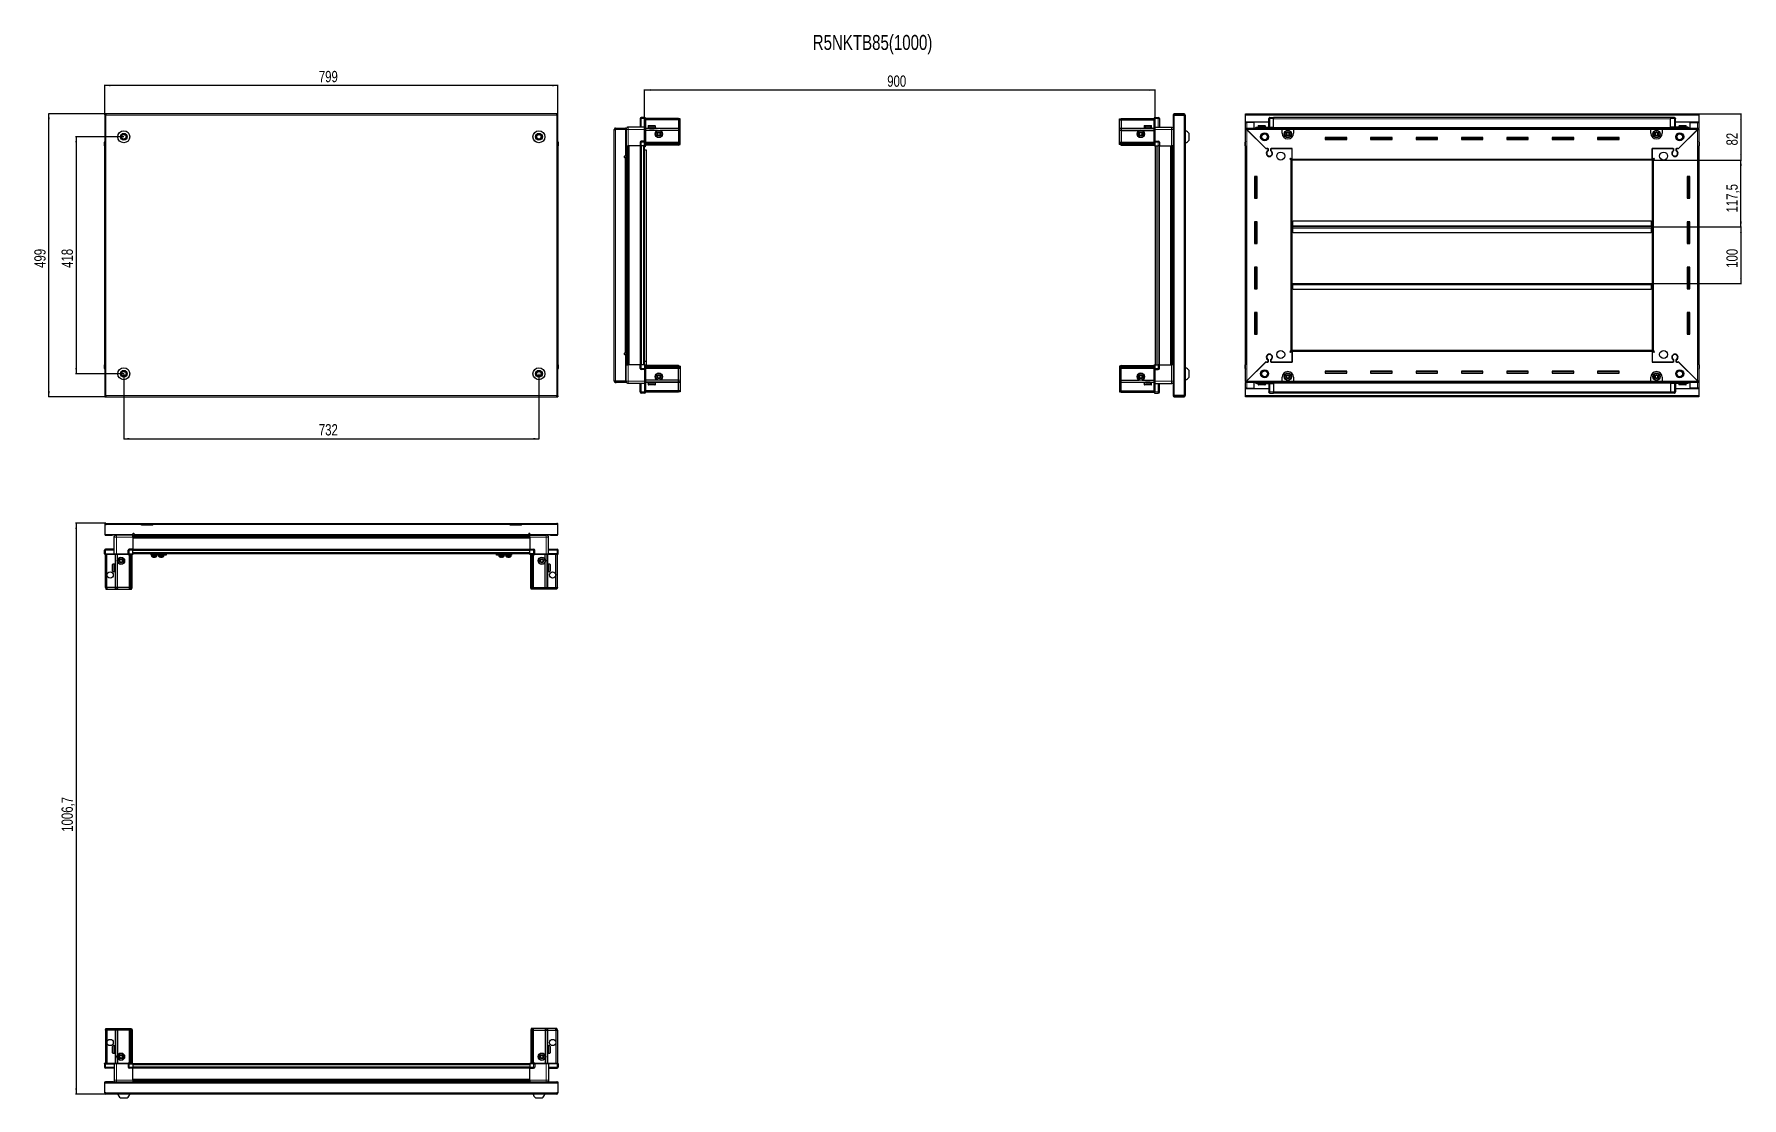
# Model space of a CAD drawing. Header units: millimetres. Extents: x 834 to 3845, y -9 to 1867.
import ezdxf

# ---------------------------------------------------------------- set-up
doc = ezdxf.new("R2010")
doc.units = ezdxf.units.MM
doc.layers.add('FORMAT', color=7, linetype='Continuous')
doc.styles.add('SLDTEXTSTYLE0', font='TXT', dxfattribs={"width": 0.75})
doc.dimstyles.new('SLDDIMSTYLE0', dxfattribs={"dimtxt": 20, "dimasz": 10, "dimexe": 0, "dimexo": 0.0625, "dimgap": 5, "dimtad": 2, "dimdec": 1, "dimrnd": 1e-09, "dimzin": 12, "dimdsep": 46, "dimtxsty": 'SLDTEXTSTYLE0', "dimsah": 1, "dimcen": 0.09, "dimadec": 0, "dimazin": 3, "dimtfac": 1, "dimtofl": 0, "dimtmove": 0, "dimatfit": 3, "dimfxl": 0, "dimfrac": 2, "dimtolj": 1, "dimtzin": 12, "dimarcsym": 0})

msp = doc.modelspace()

# ---------------------------------------------------------------- texts
at = {"layer": 'FORMAT', "insert": (2206.57, 1865.4), "char_height": 26.4583, "attachment_point": 1, "style": 'SLDTEXTSTYLE0'}
msp.add_mtext('R5NKTB85(1000)', dxfattribs=at)

# ---------------------------------------------------------------- blocks, each defined once
blk = doc.blocks.new('_D')
at = {"layer": 'FORMAT'}
for p, q in [((958.3, 1726.3), (858.8, 1726.3)), ((859.8, 1227.3), (859.8, 1726.3)), ((958.3, 1227.3), (858.8, 1227.3))]:
    blk.add_line(p, q, dxfattribs=at)
for points in [[(859.8, 1726.3), (858.3, 1716.3), (861.4, 1716.3)], [(859.8, 1227.3), (861.4, 1237.3), (858.3, 1237.3)]]:
    blk.add_solid(points, dxfattribs=at)
at = {"layer": 'FORMAT', "insert": (834, 1454.6), "char_height": 20, "attachment_point": 1, "rotation": 90, "style": 'SLDTEXTSTYLE0'}
blk.add_mtext('499', dxfattribs=at)
blk = doc.blocks.new('_D_1')
at = {"layer": 'FORMAT'}
for p, q in [((958.3, 1726.3), (958.3, 1777.3)), ((1757.3, 1726.3), (1757.3, 1777.3)), ((1757.3, 1776.3), (958.3, 1776.3))]:
    blk.add_line(p, q, dxfattribs=at)
for points in [[(958.3, 1776.3), (968.3, 1774.7), (968.3, 1777.8)], [(1757.3, 1776.3), (1747.3, 1777.8), (1747.3, 1774.7)]]:
    blk.add_solid(points, dxfattribs=at)
at = {"layer": 'FORMAT', "insert": (1335.7, 1802), "char_height": 20, "attachment_point": 1, "style": 'SLDTEXTSTYLE0'}
blk.add_mtext('799', dxfattribs=at)
blk = doc.blocks.new('_D_2')
at = {"layer": 'FORMAT'}
for p, q in [((991.8, 1267.7), (991.8, 1152.3)), ((1723.8, 1267.7), (1723.8, 1152.3)), ((991.8, 1153.3), (1723.8, 1153.3))]:
    blk.add_line(p, q, dxfattribs=at)
for points in [[(991.8, 1153.3), (1001.8, 1151.7), (1001.8, 1154.8)], [(1723.8, 1153.3), (1713.8, 1154.8), (1713.8, 1151.7)]]:
    blk.add_solid(points, dxfattribs=at)
at = {"layer": 'FORMAT', "insert": (1335.7, 1179), "char_height": 20, "attachment_point": 1, "style": 'SLDTEXTSTYLE0'}
blk.add_mtext('732', dxfattribs=at)
blk = doc.blocks.new('_D_3')
at = {"layer": 'FORMAT'}
for p, q in [((991.8, 1685.8), (906.8, 1685.8)), ((907.8, 1685.8), (907.8, 1267.8)), ((991.8, 1267.8), (906.8, 1267.8))]:
    blk.add_line(p, q, dxfattribs=at)
for points in [[(907.8, 1685.8), (906.3, 1675.8), (909.4, 1675.8)], [(907.8, 1267.8), (909.4, 1277.8), (906.3, 1277.8)]]:
    blk.add_solid(points, dxfattribs=at)
at = {"layer": 'FORMAT', "insert": (882, 1454.6), "char_height": 20, "attachment_point": 1, "rotation": 90, "style": 'SLDTEXTSTYLE0'}
blk.add_mtext('418', dxfattribs=at)
blk = doc.blocks.new('_D_4')
at = {"layer": 'FORMAT'}
for p, q in [((1910.1, 1669.8), (1910.1, 1769.3)), ((1910.1, 1768.3), (2810.1, 1768.3)), ((2810.1, 1669.8), (2810.1, 1769.3))]:
    blk.add_line(p, q, dxfattribs=at)
for points in [[(1910.1, 1768.3), (1920.1, 1766.7), (1920.1, 1769.8)], [(2810.1, 1768.3), (2800.1, 1769.8), (2800.1, 1766.7)]]:
    blk.add_solid(points, dxfattribs=at)
at = {"layer": 'FORMAT', "insert": (2337.9, 1794), "char_height": 20, "attachment_point": 1, "style": 'SLDTEXTSTYLE0'}
blk.add_mtext('900', dxfattribs=at)
blk = doc.blocks.new('_D_5')
at = {"layer": 'FORMAT'}
for p, q in [((3768.8, 1726.3), (3844.3, 1726.3)), ((3843.3, 1726.3), (3843.3, 1644.3)), ((3686.8, 1644.3), (3844.3, 1644.3))]:
    blk.add_line(p, q, dxfattribs=at)
for points in [[(3843.3, 1726.3), (3841.7, 1716.3), (3844.8, 1716.3)], [(3843.3, 1644.3), (3844.8, 1654.3), (3841.7, 1654.3)]]:
    blk.add_solid(points, dxfattribs=at)
at = {"layer": 'FORMAT', "insert": (3817.5, 1670.5), "char_height": 20, "attachment_point": 1, "rotation": 90, "style": 'SLDTEXTSTYLE0'}
blk.add_mtext('82', dxfattribs=at)
blk = doc.blocks.new('_D_6')
at = {"layer": 'FORMAT'}
for p, q in [((3686.8, 1644.3), (3844.3, 1644.3)), ((3843.3, 1526.8), (3843.3, 1644.3)), ((3685.8, 1526.8), (3844.3, 1526.8))]:
    blk.add_line(p, q, dxfattribs=at)
for points in [[(3843.3, 1644.3), (3841.7, 1634.3), (3844.8, 1634.3)], [(3843.3, 1526.8), (3844.8, 1536.8), (3841.7, 1536.8)]]:
    blk.add_solid(points, dxfattribs=at)
at = {"layer": 'FORMAT', "insert": (3817.5, 1552.3), "char_height": 20, "attachment_point": 1, "rotation": 90, "style": 'SLDTEXTSTYLE0'}
blk.add_mtext('117,5', dxfattribs=at)
blk = doc.blocks.new('_D_7')
at = {"layer": 'FORMAT'}
for p, q in [((3685.8, 1526.8), (3844.3, 1526.8)), ((3843.3, 1526.8), (3843.3, 1426.8)), ((3685.8, 1426.8), (3844.3, 1426.8))]:
    blk.add_line(p, q, dxfattribs=at)
for points in [[(3843.3, 1526.8), (3841.7, 1516.8), (3844.8, 1516.8)], [(3843.3, 1426.8), (3844.8, 1436.8), (3841.7, 1436.8)]]:
    blk.add_solid(points, dxfattribs=at)
at = {"layer": 'FORMAT', "insert": (3817.5, 1454.6), "char_height": 20, "attachment_point": 1, "rotation": 90, "style": 'SLDTEXTSTYLE0'}
blk.add_mtext('100', dxfattribs=at)
blk = doc.blocks.new('_D_8')
at = {"layer": 'FORMAT'}
for p, q in [((959.9, 1004), (906.8, 1004)), ((907.8, 1004), (907.8, -2.7)), ((960.4, -2.7), (906.8, -2.7))]:
    blk.add_line(p, q, dxfattribs=at)
for points in [[(907.8, 1004), (906.3, 994), (909.4, 994)], [(907.8, -2.7), (909.4, 7.3), (906.3, 7.3)]]:
    blk.add_solid(points, dxfattribs=at)
at = {"layer": 'FORMAT', "insert": (882, 460), "char_height": 20, "attachment_point": 1, "rotation": 90, "style": 'SLDTEXTSTYLE0'}
blk.add_mtext('1006,7', dxfattribs=at)

# ---------------------------------------------------------------- dimensions: what is measured, and where the dimension line sits
at = {"layer": 'FORMAT'}
dim = msp.add_linear_dim(base=(958.32, 1776.26), p1=(1757.32, 1726.26), p2=(958.32, 1726.26), dimstyle='SLDDIMSTYLE0', dxfattribs=at)
dim.commit()
dim.dimension.update_dxf_attribs({"geometry": '_D_1', "text_midpoint": (1357.82, 1776.26), "dimtype": 160})
for base, p1, p2, angle, picture, middle in [((2810.07, 1768.26), (1910.07, 1669.76), (2810.07, 1669.76), 0, '_D_4', (2360.07, 1768.26)), ((859.82, 1726.26), (958.32, 1227.26), (958.32, 1726.26), 90, '_D', (859.82, 1476.76)), ((3843.26, 1644.26), (3768.76, 1726.26), (3686.76, 1644.26), 90, '_D_5', (3843.26, 1685.26)), ((907.82, 1267.76), (991.82, 1685.76), (991.82, 1267.76), 90, '_D_3', (907.82, 1476.76)), ((3843.26, 1644.26), (3685.76, 1526.76), (3686.76, 1644.26), 90, '_D_6', (3843.26, 1585.51)), ((3843.26, 1426.76), (3685.76, 1526.76), (3685.76, 1426.76), 90, '_D_7', (3843.26, 1476.76)), ((1723.82, 1153.26), (991.82, 1267.76), (1723.82, 1267.76), 0, '_D_2', (1357.82, 1153.26)), ((907.82, -2.72), (959.92, 1003.98), (960.42, -2.72), 90, '_D_8', (907.82, 500.63))]:
    dim = msp.add_linear_dim(base=base, p1=p1, p2=p2, angle=angle, dimstyle='SLDDIMSTYLE0', dxfattribs=at)
    dim.commit()
    dim.dimension.update_dxf_attribs({"geometry": picture, "text_midpoint": middle, "dimtype": 160})

# ---------------------------------------------------------------- linework, layer by layer
at = {"color": 7, "linetype": 'Continuous', "lineweight": 25}
for p, q in [((958.32, 1724.76), (958.32, 1726.26)), ((960.42, 1726.26), (958.32, 1726.26)), ((958.32, 1724.76), (960.42, 1724.76)), ((958.32, 1724.76), (958.32, 1724.16)), ((958.32, 1724.16), (958.32, 1229.36)), ((958.32, 1724.16), (960.42, 1724.16)), ((960.42, 1726.26), (960.42, 1724.16)), ((1755.22, 1726.26), (960.42, 1726.26)), ((1755.22, 1724.16), (1755.22, 1726.26)), ((1757.32, 1726.26), (1755.22, 1726.26)), ((1755.22, 1724.76), (1757.32, 1724.76)), ((1755.22, 1724.16), (1757.32, 1724.16)), ((1757.32, 1724.76), (1757.32, 1726.26)), ((1757.32, 1724.16), (1757.32, 1724.76)), ((1757.32, 1229.36), (1757.32, 1724.16)), ((1902.22, 1717.76), (1902.22, 1702.76)), ((1910.22, 1719.76), (1904.22, 1719.76)), ((1910.22, 1719.76), (1910.55, 1719.76)), ((1910.22, 1719.76), (1910.22, 1717.76)), ((1910.22, 1702.96), (1910.22, 1717.76)), ((1910.22, 1702.96), (1910.22, 1717.76)), ((1911.42, 1719.26), (1910.55, 1719.76)), ((1911.42, 1717.76), (1911.42, 1719.26)), ((1969.72, 1718.26), (1911.42, 1718.26)), ((1911.42, 1717.76), (1911.42, 1702.96)), ((1969.72, 1718.26), (1969.72, 1715.76)), ((1972.72, 1717.45), (1969.72, 1718.26)), ((1972.72, 1715.6), (1972.72, 1717.45)), ((2747.42, 1717.45), (2750.42, 1718.26)), ((2747.42, 1715.6), (2747.42, 1717.45)), ((2750.42, 1718.26), (2750.42, 1715.76)), ((2750.42, 1718.26), (2808.72, 1718.26)), ((2809.59, 1719.76), (2808.72, 1719.26)), ((2809.59, 1719.76), (2808.72, 1719.26)), ((2808.72, 1719.26), (2808.72, 1717.76)), ((2808.72, 1702.96), (2808.72, 1717.76)), ((2809.92, 1719.76), (2809.59, 1719.76)), ((2809.92, 1719.76), (2809.59, 1719.76)), ((2809.92, 1717.76), (2809.92, 1719.76)), ((2809.92, 1719.76), (2809.92, 1719.76)), ((2809.92, 1719.76), (2815.92, 1719.76)), ((2809.92, 1717.76), (2809.92, 1702.96)), ((2817.92, 1717.76), (2817.92, 1702.76)), ((2841.92, 1724.16), (2841.92, 1711.76)), ((2843.42, 1724.16), (2843.42, 1711.76)), ((2843.92, 1711.26), (2843.92, 1724.16)), ((2843.92, 1724.16), (2861.32, 1724.16)), ((2861.32, 1726.26), (2844.02, 1726.26)), ((2861.32, 1724.76), (2844.02, 1724.76)), ((2861.32, 1724.76), (2861.32, 1726.26)), ((2861.32, 1724.16), (2863.42, 1724.16)), ((2863.42, 1724.16), (2863.42, 1229.36)), ((2969.76, 1724.16), (2969.76, 1726.26)), ((2969.76, 1726.26), (3768.76, 1726.26)), ((2969.76, 1711.76), (2969.76, 1724.16)), ((3010.76, 1702.76), (3010.76, 1717.76)), ((3011.43, 1719.26), (3011.43, 1719.26)), ((3012.76, 1719.76), (3019.26, 1719.76)), ((3012.76, 1719.76), (3019.26, 1719.76)), ((3019.26, 1719.76), (3019.26, 1719.76)), ((3019.26, 1719.76), (3019.26, 1719.76)), ((3019.26, 1719.76), (3019.26, 1717.76)), ((3719.26, 1719.61), (3019.26, 1719.61)), ((3019.26, 1702.76), (3019.26, 1717.76)), ((3719.26, 1719.76), (3719.26, 1719.76)), ((3725.76, 1719.76), (3719.26, 1719.76)), ((3725.76, 1719.76), (3719.26, 1719.76)), ((3719.26, 1719.76), (3719.26, 1717.76)), ((3719.26, 1702.76), (3719.26, 1717.76)), ((3727.76, 1717.76), (3727.76, 1717.76)), ((3727.76, 1702.76), (3727.76, 1717.76)), ((3768.76, 1726.26), (3768.76, 1724.16)), ((3768.76, 1724.16), (3768.76, 1711.76)), ((1858.22, 1698.91), (1856.72, 1698.91)), ((1856.72, 1698.41), (1856.72, 1698.91)), ((1856.72, 1255.11), (1856.72, 1698.41)), ((1858.82, 1699.51), (1858.82, 1701.01)), ((1858.82, 1701.01), (1859.72, 1701.01)), ((1858.82, 1699.51), (1859.72, 1699.51)), ((1858.82, 1699.01), (1876.22, 1699.01)), ((1859.72, 1701.01), (1876.22, 1701.01)), ((1859.72, 1699.51), (1859.72, 1701.01)), ((1859.72, 1699.51), (1876.22, 1699.51)), ((1876.22, 1699.51), (1876.22, 1701.01)), ((1877.72, 1699.01), (1876.22, 1699.01)), ((1876.22, 1699.01), (1876.22, 1651.51)), ((1877.72, 1698.76), (1877.72, 1669.76)), ((1910.22, 1702.76), (1881.22, 1702.76)), ((1910.22, 1702.76), (1910.22, 1702.96)), ((1910.22, 1702.76), (1911.42, 1702.76)), ((1910.22, 1698.76), (1910.22, 1702.76)), ((1910.22, 1678.46), (1910.22, 1698.76)), ((1969.72, 1715.76), (1911.42, 1715.76)), ((1911.42, 1702.96), (1911.42, 1702.76)), ((1911.42, 1702.76), (1911.42, 1698.76)), ((1969.72, 1700.26), (1911.42, 1700.26)), ((1911.42, 1698.76), (1911.42, 1678.46)), ((1932.72, 1696.76), (1911.42, 1696.76)), ((1916.22, 1704.66), (1916.22, 1702.26)), ((1916.22, 1702.26), (1916.22, 1701.76)), ((1916.22, 1701.76), (1916.35, 1701.76)), ((1916.54, 1702.26), (1916.35, 1702.26)), ((1916.35, 1702.26), (1916.35, 1701.76)), ((1916.35, 1701.76), (1916.54, 1701.76)), ((1916.54, 1702.26), (1916.54, 1701.76)), ((1916.54, 1701.76), (1917.07, 1701.76)), ((1917.02, 1705.46), (1924.19, 1705.46)), ((1917.47, 1702.26), (1917.07, 1702.26)), ((1917.07, 1702.26), (1917.07, 1701.76)), ((1917.07, 1701.76), (1917.47, 1701.76)), ((1917.47, 1702.26), (1917.47, 1701.76)), ((1917.47, 1701.76), (1918.34, 1701.76)), ((1918.32, 1701.76), (1918.32, 1701.66)), ((1918.32, 1701.66), (1927.12, 1701.66)), ((1918.92, 1702.26), (1918.34, 1702.26)), ((1918.34, 1702.26), (1918.34, 1701.76)), ((1918.34, 1701.76), (1918.92, 1701.76)), ((1918.72, 1701.26), (1919.41, 1700.77)), ((1918.72, 1701.26), (1923.75, 1701.26)), ((1919.41, 1700.77), (1918.72, 1700.29)), ((1918.72, 1700.29), (1918.72, 1700.26)), ((1918.72, 1700.29), (1923.75, 1700.29)), ((1918.92, 1702.26), (1918.92, 1701.76)), ((1918.92, 1701.76), (1920.04, 1701.76)), ((1919.41, 1700.77), (1923.57, 1700.77)), ((1920.73, 1702.26), (1920.04, 1702.26)), ((1920.04, 1702.26), (1920.04, 1701.76)), ((1920.04, 1701.76), (1920.73, 1701.76)), ((1920.73, 1702.26), (1920.73, 1701.76)), ((1920.73, 1701.76), (1922, 1701.76)), ((1922.74, 1702.26), (1922, 1702.26)), ((1922, 1702.26), (1922, 1701.76)), ((1922, 1701.76), (1922.23, 1701.76)), ((1922.23, 1702.26), (1922.23, 1701.76)), ((1922.73, 1702.26), (1922.73, 1701.76)), ((1922.73, 1701.76), (1922.74, 1701.76)), ((1922.74, 1702.26), (1922.74, 1701.76)), ((1922.74, 1701.76), (1924.03, 1701.76)), ((1923.57, 1700.77), (1926.03, 1700.77)), ((1923.75, 1701.26), (1926.72, 1701.26)), ((1923.75, 1700.29), (1926.72, 1700.29)), ((1924.75, 1702.26), (1924.03, 1702.26)), ((1924.03, 1702.26), (1924.03, 1701.76)), ((1924.09, 1702.26), (1924.09, 1701.76)), ((1924.09, 1701.76), (1924.75, 1701.76)), ((1924.19, 1705.46), (1928.42, 1705.46)), ((1924.75, 1702.26), (1924.75, 1701.76)), ((1924.75, 1701.76), (1925.94, 1701.76)), ((1926.56, 1702.26), (1925.94, 1702.26)), ((1925.94, 1702.26), (1925.94, 1701.76)), ((1925.94, 1701.76), (1926.56, 1701.76)), ((1926.03, 1700.77), (1926.72, 1701.26)), ((1926.72, 1700.29), (1926.03, 1700.77)), ((1926.56, 1702.26), (1926.56, 1701.76)), ((1926.56, 1701.76), (1927.52, 1701.76)), ((1926.72, 1700.26), (1926.72, 1700.29)), ((1927.12, 1701.66), (1927.12, 1701.76)), ((1927.99, 1702.26), (1927.52, 1702.26)), ((1927.52, 1702.26), (1927.52, 1701.76)), ((1927.52, 1701.76), (1927.99, 1701.76)), ((1927.99, 1702.26), (1927.99, 1701.76)), ((1927.99, 1701.76), (1928.64, 1701.76)), ((1928.91, 1702.26), (1928.64, 1702.26)), ((1928.64, 1702.26), (1928.64, 1701.76)), ((1928.64, 1701.76), (1928.91, 1701.76)), ((1928.91, 1702.26), (1928.91, 1701.76)), ((1928.91, 1701.76), (1929.18, 1701.76)), ((1929.22, 1702.26), (1929.18, 1702.26)), ((1929.18, 1702.26), (1929.18, 1701.76)), ((1929.18, 1701.76), (1929.22, 1701.76)), ((1929.22, 1702.26), (1929.22, 1704.66)), ((1929.22, 1702.26), (1929.22, 1701.76)), ((1969.72, 1696.76), (1937.72, 1696.76)), ((1969.72, 1715.76), (1969.72, 1701.26)), ((1972.72, 1715.6), (1969.72, 1715.76)), ((1969.72, 1701.26), (1969.72, 1700.26)), ((1969.72, 1700.26), (1969.72, 1696.76)), ((1972.72, 1699.45), (1969.72, 1700.26)), ((1969.72, 1696.76), (1969.72, 1676.26)), ((1969.72, 1696.76), (1972.72, 1696.42)), ((1972.72, 1701.26), (1972.72, 1715.6)), ((1972.72, 1699.45), (1972.72, 1701.26)), ((1972.72, 1696.42), (1972.72, 1699.45)), ((1972.72, 1676.26), (1972.72, 1696.42)), ((2747.42, 1715.6), (2750.42, 1715.76)), ((2747.42, 1701.26), (2747.42, 1715.6)), ((2747.42, 1699.45), (2747.42, 1701.26)), ((2747.42, 1699.45), (2750.42, 1700.26)), ((2747.42, 1696.42), (2747.42, 1699.45)), ((2750.42, 1696.76), (2747.42, 1696.42)), ((2747.42, 1676.26), (2747.42, 1696.42)), ((2750.42, 1715.76), (2750.42, 1701.26)), ((2750.42, 1715.76), (2808.72, 1715.76)), ((2750.42, 1701.26), (2750.42, 1700.26)), ((2750.42, 1700.26), (2750.42, 1696.76)), ((2750.42, 1700.26), (2808.72, 1700.26)), ((2750.42, 1696.76), (2750.42, 1676.26)), ((2750.42, 1696.76), (2782.42, 1696.76)), ((2787.42, 1696.76), (2808.72, 1696.76)), ((2790.92, 1704.66), (2790.92, 1701.76)), ((2790.92, 1701.76), (2790.96, 1701.76)), ((2791.08, 1702.26), (2790.96, 1702.26)), ((2790.96, 1702.26), (2790.96, 1701.76)), ((2790.96, 1701.76), (2791.08, 1701.76)), ((2791.08, 1702.26), (2791.08, 1701.76)), ((2791.08, 1701.76), (2791.49, 1701.76)), ((2791.83, 1702.26), (2791.49, 1702.26)), ((2791.49, 1702.26), (2791.49, 1701.76)), ((2791.49, 1701.76), (2791.83, 1701.76)), ((2791.72, 1705.46), (2803.12, 1705.46)), ((2791.83, 1702.26), (2791.83, 1701.76)), ((2791.83, 1701.76), (2792.6, 1701.76)), ((2793.12, 1702.26), (2792.6, 1702.26)), ((2792.6, 1702.26), (2792.6, 1701.76)), ((2792.6, 1701.76), (2793.12, 1701.76)), ((2793.02, 1701.76), (2793.02, 1701.66)), ((2793.02, 1701.66), (2801.82, 1701.66)), ((2793.12, 1702.26), (2793.12, 1701.76)), ((2793.12, 1701.76), (2794.18, 1701.76)), ((2793.42, 1701.26), (2794.11, 1700.77)), ((2793.42, 1701.26), (2801.42, 1701.26)), ((2794.11, 1700.77), (2793.42, 1700.29)), ((2793.42, 1700.29), (2793.42, 1700.26)), ((2793.42, 1700.29), (2801.42, 1700.29)), ((2794.11, 1700.77), (2800.73, 1700.77)), ((2794.84, 1702.26), (2794.18, 1702.26)), ((2794.18, 1702.26), (2794.18, 1701.76)), ((2794.18, 1701.76), (2794.84, 1701.76)), ((2794.84, 1702.26), (2794.84, 1701.76)), ((2794.84, 1701.76), (2796.08, 1701.76)), ((2796.81, 1702.26), (2796.08, 1702.26)), ((2796.08, 1702.26), (2796.08, 1701.76)), ((2796.08, 1701.76), (2796.51, 1701.76)), ((2796.51, 1702.26), (2796.51, 1701.76)), ((2796.81, 1702.26), (2796.81, 1701.76)), ((2796.81, 1701.76), (2798.11, 1701.76)), ((2798.84, 1702.26), (2798.11, 1702.26)), ((2798.11, 1702.26), (2798.11, 1701.76)), ((2798.38, 1702.26), (2798.38, 1701.76)), ((2798.38, 1701.76), (2798.84, 1701.76)), ((2798.84, 1702.26), (2798.84, 1701.76)), ((2798.84, 1701.76), (2800.08, 1701.76)), ((2800.73, 1702.26), (2800.08, 1702.26)), ((2800.08, 1702.26), (2800.08, 1701.76)), ((2800.08, 1701.76), (2800.73, 1701.76)), ((2800.73, 1702.26), (2800.73, 1701.76)), ((2800.73, 1701.76), (2801.78, 1701.76)), ((2800.73, 1700.77), (2801.42, 1701.26)), ((2801.42, 1700.29), (2800.73, 1700.77)), ((2801.42, 1700.26), (2801.42, 1700.29)), ((2802.3, 1702.26), (2801.78, 1702.26)), ((2801.78, 1702.26), (2801.78, 1701.76)), ((2801.78, 1701.76), (2802.3, 1701.76)), ((2801.82, 1701.66), (2801.82, 1701.76)), ((2802.3, 1702.26), (2802.3, 1701.76)), ((2802.3, 1701.76), (2803.06, 1701.76)), ((2803.39, 1702.26), (2803.06, 1702.26)), ((2803.06, 1702.26), (2803.06, 1701.76)), ((2803.06, 1701.76), (2803.39, 1701.76)), ((2803.39, 1702.26), (2803.39, 1701.76)), ((2803.39, 1701.76), (2803.78, 1701.76)), ((2803.89, 1702.26), (2803.78, 1702.26)), ((2803.78, 1702.26), (2803.78, 1701.76)), ((2803.78, 1701.76), (2803.89, 1701.76)), ((2803.89, 1702.26), (2803.89, 1701.76)), ((2803.89, 1701.76), (2803.92, 1701.76)), ((2803.92, 1701.76), (2803.92, 1704.66)), ((2808.72, 1702.76), (2808.72, 1702.96)), ((2809.92, 1702.76), (2808.72, 1702.76)), ((2808.72, 1698.76), (2808.72, 1702.76)), ((2808.72, 1678.46), (2808.72, 1698.76)), ((2809.92, 1702.96), (2809.92, 1702.76)), ((2809.92, 1702.76), (2809.92, 1698.76)), ((2809.92, 1702.76), (2838.92, 1702.76)), ((2809.92, 1698.76), (2809.92, 1678.46)), ((2841.82, 1711.26), (2841.82, 1242.26)), ((2841.82, 1711.26), (2843.92, 1711.26)), ((2841.92, 1711.76), (2843.42, 1711.76)), ((2870.02, 1679.76), (2870.02, 1691.76)), ((3010.76, 1711.76), (2969.76, 1711.76)), ((2969.76, 1711.26), (2969.76, 1711.76)), ((2969.76, 1701.01), (2969.76, 1711.26)), ((2969.76, 1711.26), (2971.86, 1711.26)), ((2969.76, 1699.51), (2969.76, 1701.01)), ((2969.76, 1701.01), (2970.76, 1701.01)), ((2969.76, 1699.01), (2969.76, 1699.51)), ((2969.76, 1699.51), (2970.76, 1699.51)), ((2969.76, 1254.51), (2969.76, 1699.01)), ((2971.26, 1699.01), (2969.76, 1699.01)), ((2970.76, 1701.01), (3034.26, 1701.01)), ((2970.76, 1699.51), (2970.76, 1701.01)), ((2971.26, 1711.26), (2971.26, 1711.76)), ((2971.36, 1698.91), (3005.26, 1665.01)), ((2984.76, 1711.26), (2971.86, 1711.26)), ((3005.96, 1664.31), (2971.86, 1698.41)), ((2984.76, 1701.01), (2984.76, 1711.26)), ((2990.26, 1702.76), (3019.26, 1702.76)), ((2991.76, 1704.66), (2991.76, 1702.76)), ((2992.56, 1705.46), (3003.96, 1705.46)), ((3004.76, 1702.76), (3004.76, 1704.66)), ((3019.26, 1702.76), (3019.26, 1702.26)), ((3019.26, 1701.61), (3719.26, 1701.61)), ((3034.26, 1698.91), (3034.26, 1701.01)), ((3034.26, 1701.01), (3054.26, 1701.01)), ((3034.26, 1699.51), (3054.26, 1699.51)), ((3034.26, 1692.01), (3034.26, 1698.91)), ((3054.26, 1701.01), (3684.26, 1701.01)), ((3054.26, 1701.01), (3054.26, 1698.91)), ((3054.26, 1698.91), (3054.26, 1692.01)), ((3684.26, 1698.91), (3684.26, 1701.01)), ((3684.26, 1701.01), (3704.26, 1701.01)), ((3684.26, 1699.51), (3704.26, 1699.51)), ((3684.26, 1692.01), (3684.26, 1698.91)), ((3704.26, 1701.01), (3767.76, 1701.01)), ((3704.26, 1701.01), (3704.26, 1698.91)), ((3704.26, 1698.91), (3704.26, 1692.01)), ((3719.26, 1702.76), (3719.26, 1702.26)), ((3748.26, 1702.76), (3719.26, 1702.76)), ((3768.76, 1711.76), (3727.76, 1711.76)), ((3766.66, 1698.41), (3732.56, 1664.31)), ((3733.26, 1665.01), (3767.16, 1698.91)), ((3733.76, 1704.66), (3733.76, 1702.76)), ((3734.56, 1705.46), (3745.96, 1705.46)), ((3746.76, 1702.76), (3746.76, 1704.66)), ((3753.76, 1701.01), (3753.76, 1711.26)), ((3753.76, 1711.26), (3766.66, 1711.26)), ((3766.66, 1711.26), (3768.76, 1711.26)), ((3767.26, 1711.26), (3767.26, 1711.76)), ((3767.26, 1699.01), (3768.76, 1699.01)), ((3767.76, 1699.51), (3767.76, 1701.01)), ((3767.76, 1701.01), (3768.76, 1701.01)), ((3767.76, 1699.51), (3768.76, 1699.51)), ((3768.76, 1711.26), (3768.76, 1711.76)), ((3768.76, 1711.26), (3768.76, 1701.01)), ((3768.76, 1699.51), (3768.76, 1701.01)), ((3768.76, 1699.51), (3768.76, 1699.01)), ((3768.76, 1699.01), (3768.76, 1254.51)), ((957.82, 1676.26), (957.82, 1669.76)), ((957.82, 1669.76), (957.82, 1676.26)), ((957.82, 1669.76), (957.82, 1669.76)), ((958.32, 1669.76), (957.82, 1669.76)), ((957.97, 1669.76), (957.97, 1283.76)), ((1757.32, 1677.58), (1757.32, 1677.58)), ((1757.32, 1669.76), (1757.82, 1669.76)), ((1757.67, 1283.76), (1757.67, 1669.76)), ((1757.82, 1676.26), (1757.82, 1669.76)), ((1757.82, 1669.76), (1757.82, 1676.26)), ((1757.82, 1669.76), (1757.82, 1669.76)), ((1757.82, 1669.76), (1757.82, 1669.76)), ((1876.22, 1672.51), (1877.72, 1672.51)), ((1877.72, 1669.76), (1876.22, 1669.76)), ((1878.37, 1283.76), (1878.37, 1669.76)), ((1880.16, 1669.76), (1880.16, 1283.76)), ((1880.2, 1669.76), (1880.2, 1283.76)), ((1902.22, 1669.76), (1881.22, 1669.76)), ((1902.22, 1676.26), (1902.22, 1669.76)), ((1902.22, 1669.76), (1904.22, 1669.76)), ((1902.87, 1283.76), (1902.87, 1669.76)), ((1910.22, 1678.26), (1904.22, 1678.26)), ((1910.22, 1669.76), (1904.22, 1669.76)), ((1910.07, 1283.76), (1910.07, 1669.76)), ((1910.07, 1662.76), (1912.57, 1662.76)), ((1910.22, 1678.26), (1910.22, 1678.46)), ((1910.22, 1678.26), (1910.22, 1676.26)), ((1910.22, 1678.26), (1911.42, 1678.26)), ((1910.22, 1669.76), (1910.22, 1676.26)), ((1910.22, 1669.76), (1910.22, 1676.26)), ((1910.22, 1669.76), (1910.55, 1669.76)), ((1910.22, 1669.76), (1910.22, 1669.76)), ((1910.55, 1669.76), (1910.55, 1676.26)), ((1911.42, 1669.76), (1910.55, 1669.76)), ((1910.55, 1669.76), (1910.55, 1669.76)), ((1911.42, 1678.46), (1911.42, 1678.26)), ((1911.42, 1677.58), (1911.42, 1678.26)), ((1911.42, 1677.58), (1911.42, 1669.76)), ((1969.72, 1675.26), (1911.42, 1675.26)), ((1969.72, 1674.26), (1911.42, 1674.26)), ((1969.72, 1672.76), (1911.42, 1672.76)), ((1969.72, 1671.26), (1911.42, 1671.26)), ((1912.57, 1662.76), (1912.57, 1289.26)), ((1969.72, 1676.26), (1969.72, 1675.26)), ((1969.72, 1675.26), (1969.72, 1674.26)), ((1969.72, 1675.26), (1972.72, 1674.45)), ((1969.72, 1674.26), (1969.72, 1672.76)), ((1969.72, 1674.26), (1972.72, 1673.71)), ((1969.72, 1672.76), (1972.72, 1673.21)), ((1969.72, 1672.76), (1969.72, 1671.26)), ((1969.72, 1671.26), (1972.72, 1672.06)), ((1972.72, 1674.45), (1972.72, 1676.26)), ((1972.72, 1673.71), (1972.72, 1674.45)), ((1972.72, 1673.21), (1972.72, 1673.71)), ((1972.72, 1672.06), (1972.72, 1673.21)), ((2747.42, 1674.45), (2747.42, 1676.26)), ((2750.42, 1675.26), (2747.42, 1674.45)), ((2747.42, 1673.71), (2747.42, 1674.45)), ((2750.42, 1674.26), (2747.42, 1673.71)), ((2747.42, 1673.21), (2747.42, 1673.71)), ((2747.42, 1672.06), (2747.42, 1673.21)), ((2750.42, 1672.76), (2747.42, 1673.21)), ((2750.42, 1671.26), (2747.42, 1672.06)), ((2750.42, 1676.26), (2750.42, 1675.26)), ((2750.42, 1675.26), (2750.42, 1674.26)), ((2750.42, 1675.26), (2808.72, 1675.26)), ((2750.42, 1674.26), (2750.42, 1672.76)), ((2750.42, 1674.26), (2808.72, 1674.26)), ((2750.42, 1672.76), (2808.72, 1672.76)), ((2750.42, 1672.76), (2750.42, 1671.26)), ((2750.42, 1671.26), (2808.72, 1671.26)), ((2808.72, 1678.26), (2808.72, 1678.46)), ((2809.92, 1678.26), (2808.72, 1678.26)), ((2808.72, 1678.26), (2808.72, 1677.58)), ((2808.72, 1669.76), (2808.72, 1677.58)), ((2809.59, 1669.76), (2808.72, 1669.76)), ((2809.59, 1676.26), (2809.59, 1669.76)), ((2809.92, 1669.76), (2809.59, 1669.76)), ((2809.92, 1678.46), (2809.92, 1678.26)), ((2809.92, 1676.26), (2809.92, 1678.26)), ((2809.92, 1678.26), (2815.92, 1678.26)), ((2809.92, 1676.26), (2809.92, 1678.26)), ((2809.92, 1676.26), (2809.92, 1669.76)), ((2809.92, 1669.76), (2815.92, 1669.76)), ((2810.07, 1669.76), (2810.07, 1283.76)), ((2817.92, 1669.76), (2815.92, 1669.76)), ((2817.27, 1669.76), (2817.27, 1283.76)), ((2817.92, 1676.26), (2817.92, 1669.76)), ((2817.92, 1669.76), (2838.92, 1669.76)), ((2839.94, 1283.76), (2839.94, 1669.76)), ((2839.98, 1283.76), (2839.98, 1669.76)), ((2841.77, 1669.76), (2841.77, 1283.76)), ((2969.26, 1676.26), (2969.26, 1669.76)), ((2969.26, 1669.76), (2969.26, 1676.26)), ((2969.26, 1669.76), (2969.26, 1669.76)), ((2969.76, 1669.76), (2969.26, 1669.76)), ((2969.41, 1669.76), (2969.41, 1283.76)), ((3005.26, 1665.01), (3009.46, 1665.01)), ((3006.66, 1665.01), (3005.96, 1664.31)), ((3008.76, 1665.01), (3006.66, 1665.01)), ((3008.76, 1665.01), (3008.76, 1661.12)), ((3009.46, 1665.01), (3009.46, 1660.72)), ((3014.06, 1665.01), (3051.76, 1665.01)), ((3014.06, 1660.72), (3014.06, 1665.01)), ((3014.76, 1661.12), (3014.76, 1665.01)), ((3051.76, 1665.01), (3014.76, 1665.01)), ((3051.76, 1646.36), (3051.76, 1665.01)), ((3051.76, 1647.76), (3051.76, 1665.01)), ((3148.26, 1684.76), (3110.26, 1684.76)), ((3110.26, 1684.76), (3110.26, 1681.26)), ((3148.26, 1682.01), (3110.26, 1682.01)), ((3110.26, 1681.26), (3148.26, 1681.26)), ((3148.26, 1681.26), (3148.26, 1684.76)), ((3228.26, 1684.76), (3190.26, 1684.76)), ((3190.26, 1684.76), (3190.26, 1681.26)), ((3228.26, 1682.01), (3190.26, 1682.01)), ((3190.26, 1681.26), (3228.26, 1681.26)), ((3228.26, 1681.26), (3228.26, 1684.76)), ((3308.26, 1684.76), (3270.26, 1684.76)), ((3270.26, 1684.76), (3270.26, 1681.26)), ((3308.26, 1682.01), (3270.26, 1682.01)), ((3270.26, 1681.26), (3308.26, 1681.26)), ((3308.26, 1681.26), (3308.26, 1684.76)), ((3388.26, 1684.76), (3350.26, 1684.76)), ((3350.26, 1684.76), (3350.26, 1681.26)), ((3388.26, 1682.01), (3350.26, 1682.01)), ((3350.26, 1681.26), (3388.26, 1681.26)), ((3388.26, 1681.26), (3388.26, 1684.76)), ((3468.26, 1684.76), (3430.26, 1684.76)), ((3430.26, 1684.76), (3430.26, 1681.26)), ((3468.26, 1682.01), (3430.26, 1682.01)), ((3430.26, 1681.26), (3468.26, 1681.26)), ((3468.26, 1681.26), (3468.26, 1684.76)), ((3548.26, 1684.76), (3510.26, 1684.76)), ((3510.26, 1684.76), (3510.26, 1681.26)), ((3548.26, 1682.01), (3510.26, 1682.01)), ((3510.26, 1681.26), (3548.26, 1681.26)), ((3548.26, 1681.26), (3548.26, 1684.76)), ((3628.26, 1684.76), (3590.26, 1684.76)), ((3590.26, 1684.76), (3590.26, 1681.26)), ((3628.26, 1682.01), (3590.26, 1682.01)), ((3590.26, 1681.26), (3628.26, 1681.26)), ((3628.26, 1681.26), (3628.26, 1684.76)), ((3686.76, 1665.01), (3724.46, 1665.01)), ((3686.76, 1646.36), (3686.76, 1665.01)), ((3686.76, 1665.01), (3686.76, 1647.76)), ((3723.76, 1665.01), (3686.76, 1665.01)), ((3723.76, 1665.01), (3723.76, 1661.12)), ((3724.46, 1665.01), (3724.46, 1660.72)), ((3729.06, 1665.01), (3733.26, 1665.01)), ((3729.06, 1660.72), (3729.06, 1665.01)), ((3731.86, 1665.01), (3729.76, 1665.01)), ((3729.76, 1661.12), (3729.76, 1665.01)), ((3732.56, 1664.31), (3731.86, 1665.01)), ((3768.76, 1677.58), (3768.76, 1677.58)), ((3768.76, 1669.76), (3769.26, 1669.76)), ((3769.11, 1283.76), (3769.11, 1669.76)), ((3769.26, 1676.26), (3769.26, 1669.76)), ((3769.26, 1669.76), (3769.26, 1676.26)), ((3769.26, 1669.76), (3769.26, 1669.76)), ((3769.26, 1669.76), (3769.26, 1669.76)), ((1876.22, 1651.51), (1874.87, 1651.51)), ((1874.87, 1649.51), (1875.62, 1649.51)), ((1875.62, 1649.51), (1877.72, 1649.51)), ((1877.72, 1649.51), (1877.72, 1304.01)), ((3009.76, 1652.14), (3009.76, 1651.38)), ((3048.91, 1647.76), (3051.76, 1647.76)), ((3049.66, 1645.76), (3048.91, 1645.76)), ((3049.66, 1645.76), (3051.76, 1645.76)), ((3051.76, 1646.76), (3049.76, 1646.76)), ((3049.76, 1646.76), (3049.76, 1645.76)), ((3051.76, 1644.26), (3051.76, 1646.36)), ((3686.76, 1644.26), (3051.76, 1644.26)), ((3051.76, 1309.26), (3051.76, 1644.26)), ((3686.76, 1647.76), (3689.61, 1647.76)), ((3688.76, 1646.76), (3686.76, 1646.76)), ((3686.76, 1646.36), (3686.76, 1644.26)), ((3686.76, 1645.76), (3688.86, 1645.76)), ((3686.76, 1644.26), (3686.76, 1309.26)), ((3688.76, 1645.76), (3688.76, 1646.76)), ((3689.61, 1645.76), (3688.86, 1645.76)), ((3728.76, 1652.14), (3728.76, 1651.38)), ((2990.26, 1615.76), (2985.26, 1615.76)), ((2985.26, 1615.76), (2985.26, 1577.76)), ((2987.41, 1577.76), (2987.41, 1615.76)), ((2989.2, 1577.76), (2989.2, 1615.76)), ((2989.23, 1577.76), (2989.23, 1615.76)), ((2990.26, 1577.76), (2990.26, 1615.76)), ((3748.26, 1615.76), (3748.26, 1577.76)), ((3753.26, 1615.76), (3748.26, 1615.76)), ((3749.28, 1615.76), (3749.28, 1577.76)), ((3749.31, 1615.76), (3749.31, 1577.76)), ((3751.11, 1615.76), (3751.11, 1577.76)), ((3753.26, 1577.76), (3753.26, 1615.76)), ((2985.26, 1577.76), (2990.26, 1577.76)), ((3748.26, 1577.76), (3753.26, 1577.76)), ((2990.26, 1535.76), (2985.26, 1535.76)), ((2985.26, 1535.76), (2985.26, 1497.76)), ((2987.41, 1497.76), (2987.41, 1535.76)), ((2989.2, 1497.76), (2989.2, 1535.76)), ((2989.23, 1497.76), (2989.23, 1535.76)), ((2990.26, 1497.76), (2990.26, 1535.76)), ((3053.76, 1536.76), (3052.76, 1535.76)), ((3052.76, 1535.76), (3052.76, 1528.86)), ((3684.76, 1536.76), (3053.76, 1536.76)), ((3685.76, 1535.76), (3684.76, 1536.76)), ((3685.76, 1528.86), (3685.76, 1535.76)), ((3748.26, 1535.76), (3748.26, 1497.76)), ((3753.26, 1535.76), (3748.26, 1535.76)), ((3749.28, 1535.76), (3749.28, 1497.76)), ((3749.31, 1535.76), (3749.31, 1497.76)), ((3751.11, 1535.76), (3751.11, 1497.76)), ((3753.26, 1497.76), (3753.26, 1535.76)), ((3052.51, 1526.76), (3051.76, 1526.76)), ((3052.76, 1529.61), (3052.51, 1529.61)), ((3052.51, 1529.61), (3052.51, 1526.76)), ((3052.51, 1526.76), (3052.51, 1523.91)), ((3052.51, 1523.91), (3052.76, 1523.91)), ((3052.76, 1526.76), (3052.76, 1528.86)), ((3052.76, 1524.66), (3052.76, 1526.76)), ((3685.76, 1526.76), (3052.76, 1526.76)), ((3052.76, 1524.66), (3052.76, 1517.76)), ((3052.76, 1517.76), (3053.76, 1516.76)), ((3053.76, 1516.76), (3684.76, 1516.76)), ((3684.76, 1516.76), (3685.76, 1517.76)), ((3686.01, 1529.61), (3685.76, 1529.61)), ((3685.76, 1528.86), (3685.76, 1526.76)), ((3685.76, 1526.76), (3685.76, 1524.66)), ((3685.76, 1517.76), (3685.76, 1524.66)), ((3685.76, 1523.91), (3686.01, 1523.91)), ((3686.01, 1526.76), (3686.01, 1529.61)), ((3686.01, 1523.91), (3686.01, 1526.76)), ((3686.76, 1526.76), (3686.01, 1526.76)), ((2985.26, 1497.76), (2990.26, 1497.76)), ((3748.26, 1497.76), (3753.26, 1497.76)), ((2990.26, 1455.76), (2985.26, 1455.76)), ((2985.26, 1455.76), (2985.26, 1417.76)), ((2987.41, 1417.76), (2987.41, 1455.76)), ((2989.2, 1417.76), (2989.2, 1455.76)), ((2989.23, 1417.76), (2989.23, 1455.76)), ((2990.26, 1417.76), (2990.26, 1455.76)), ((3748.26, 1455.76), (3748.26, 1417.76)), ((3753.26, 1455.76), (3748.26, 1455.76)), ((3749.28, 1455.76), (3749.28, 1417.76)), ((3749.31, 1455.76), (3749.31, 1417.76)), ((3751.11, 1455.76), (3751.11, 1417.76)), ((3753.26, 1417.76), (3753.26, 1455.76)), ((2985.26, 1417.76), (2990.26, 1417.76)), ((3051.76, 1426.76), (3052.51, 1426.76)), ((3052.51, 1426.76), (3052.51, 1423.91)), ((3052.51, 1423.91), (3052.76, 1423.91)), ((3052.76, 1424.66), (3052.76, 1426.76)), ((3052.76, 1426.76), (3685.76, 1426.76)), ((3052.76, 1424.66), (3052.76, 1417.76)), ((3052.76, 1417.76), (3053.76, 1416.76)), ((3053.76, 1416.76), (3684.76, 1416.76)), ((3684.76, 1416.76), (3685.76, 1417.76)), ((3685.76, 1426.76), (3685.76, 1424.66)), ((3685.76, 1417.76), (3685.76, 1424.66)), ((3685.76, 1423.91), (3686.01, 1423.91)), ((3686.01, 1423.91), (3686.01, 1426.76)), ((3686.01, 1426.76), (3686.76, 1426.76)), ((3748.26, 1417.76), (3753.26, 1417.76)), ((2990.26, 1375.76), (2985.26, 1375.76)), ((2985.26, 1375.76), (2985.26, 1337.76)), ((2987.41, 1337.76), (2987.41, 1375.76)), ((2989.2, 1337.76), (2989.2, 1375.76)), ((2989.23, 1337.76), (2989.23, 1375.76)), ((2990.26, 1337.76), (2990.26, 1375.76)), ((3748.26, 1375.76), (3748.26, 1337.76)), ((3753.26, 1375.76), (3748.26, 1375.76)), ((3749.28, 1375.76), (3749.28, 1337.76)), ((3749.31, 1375.76), (3749.31, 1337.76)), ((3751.11, 1375.76), (3751.11, 1337.76)), ((3753.26, 1337.76), (3753.26, 1375.76)), ((2985.26, 1337.76), (2990.26, 1337.76)), ((3748.26, 1337.76), (3753.26, 1337.76)), ((1875.62, 1304.01), (1874.87, 1304.01)), ((1874.87, 1302.01), (1876.22, 1302.01)), ((1877.72, 1304.01), (1875.62, 1304.01)), ((1876.22, 1302.01), (1876.22, 1254.51)), ((3009.76, 1302.13), (3009.76, 1301.37)), ((3048.91, 1307.76), (3049.66, 1307.76)), ((3051.76, 1305.76), (3048.91, 1305.76)), ((3051.76, 1307.76), (3049.66, 1307.76)), ((3049.76, 1307.76), (3049.76, 1306.76)), ((3049.76, 1306.76), (3051.76, 1306.76)), ((3051.76, 1307.16), (3051.76, 1309.26)), ((3051.76, 1309.26), (3686.76, 1309.26)), ((3051.76, 1307.16), (3051.76, 1288.51)), ((3051.76, 1288.51), (3051.76, 1305.76)), ((3686.76, 1309.26), (3686.76, 1307.16)), ((3688.86, 1307.76), (3686.76, 1307.76)), ((3686.76, 1307.16), (3686.76, 1288.51)), ((3686.76, 1306.76), (3688.76, 1306.76)), ((3686.76, 1305.76), (3686.76, 1288.51)), ((3689.61, 1305.76), (3686.76, 1305.76)), ((3688.76, 1306.76), (3688.76, 1307.76)), ((3688.86, 1307.76), (3689.61, 1307.76)), ((3728.76, 1302.13), (3728.76, 1301.37)), ((957.82, 1277.26), (957.82, 1283.76)), ((957.82, 1283.76), (957.82, 1283.76)), ((957.82, 1283.76), (957.82, 1283.76)), ((957.82, 1283.76), (957.82, 1277.26)), ((958.32, 1283.76), (957.82, 1283.76)), ((958.32, 1275.93), (958.32, 1275.93)), ((1757.32, 1283.76), (1757.82, 1283.76)), ((1757.82, 1283.76), (1757.82, 1283.76)), ((1757.82, 1277.26), (1757.82, 1283.76)), ((1757.82, 1283.76), (1757.82, 1277.26)), ((1877.72, 1283.76), (1876.22, 1283.76)), ((1877.72, 1281.01), (1876.22, 1281.01)), ((1877.72, 1254.76), (1877.72, 1283.76)), ((1902.22, 1283.76), (1881.22, 1283.76)), ((1902.22, 1277.26), (1902.22, 1283.76)), ((1902.22, 1283.76), (1904.22, 1283.76)), ((1910.22, 1283.76), (1904.22, 1283.76)), ((1910.22, 1275.26), (1904.22, 1275.26)), ((1912.57, 1289.26), (1910.07, 1289.26)), ((1910.22, 1277.26), (1910.22, 1283.76)), ((1910.22, 1283.76), (1910.55, 1283.76)), ((1910.22, 1277.26), (1910.22, 1275.26)), ((1910.22, 1277.26), (1910.22, 1275.26)), ((1910.22, 1275.26), (1911.42, 1275.26)), ((1910.22, 1275.06), (1910.22, 1275.26)), ((1910.22, 1254.76), (1910.22, 1275.06)), ((1910.55, 1277.26), (1910.55, 1283.76)), ((1910.55, 1283.76), (1911.42, 1283.76)), ((1911.42, 1283.76), (1911.42, 1275.93)), ((1969.72, 1282.26), (1911.42, 1282.26)), ((1969.72, 1280.76), (1911.42, 1280.76)), ((1969.72, 1279.26), (1911.42, 1279.26)), ((1969.72, 1278.26), (1911.42, 1278.26)), ((1911.42, 1275.26), (1911.42, 1275.93)), ((1911.42, 1275.26), (1911.42, 1275.06)), ((1911.42, 1275.06), (1911.42, 1254.76)), ((1912.57, 1289.26), (1912.57, 1282.26)), ((1969.72, 1280.76), (1969.72, 1282.26)), ((1969.72, 1282.26), (1972.72, 1281.45)), ((1969.72, 1279.26), (1969.72, 1280.76)), ((1969.72, 1280.76), (1972.72, 1280.3)), ((1969.72, 1279.26), (1972.72, 1279.8)), ((1969.72, 1278.26), (1969.72, 1279.26)), ((1969.72, 1278.26), (1972.72, 1279.06)), ((1969.72, 1277.26), (1969.72, 1278.26)), ((1969.72, 1256.76), (1969.72, 1277.26)), ((1972.72, 1281.45), (1972.72, 1280.3)), ((1972.72, 1280.3), (1972.72, 1279.8)), ((1972.72, 1279.8), (1972.72, 1279.06)), ((1972.72, 1279.06), (1972.72, 1277.26)), ((1972.72, 1277.26), (1972.72, 1257.09)), ((2750.42, 1282.26), (2747.42, 1281.45)), ((2747.42, 1281.45), (2747.42, 1280.3)), ((2750.42, 1280.76), (2747.42, 1280.3)), ((2747.42, 1280.3), (2747.42, 1279.8)), ((2750.42, 1279.26), (2747.42, 1279.8)), ((2747.42, 1279.8), (2747.42, 1279.06)), ((2750.42, 1278.26), (2747.42, 1279.06)), ((2747.42, 1279.06), (2747.42, 1277.26)), ((2747.42, 1277.26), (2747.42, 1257.09)), ((2750.42, 1280.76), (2750.42, 1282.26)), ((2750.42, 1282.26), (2808.72, 1282.26)), ((2750.42, 1279.26), (2750.42, 1280.76)), ((2750.42, 1280.76), (2808.72, 1280.76)), ((2750.42, 1279.26), (2808.72, 1279.26)), ((2750.42, 1278.26), (2750.42, 1279.26)), ((2750.42, 1278.26), (2808.72, 1278.26)), ((2750.42, 1277.26), (2750.42, 1278.26)), ((2750.42, 1256.76), (2750.42, 1277.26)), ((2808.72, 1275.93), (2808.72, 1283.76)), ((2808.72, 1283.76), (2809.59, 1283.76)), ((2808.72, 1275.93), (2808.72, 1275.26)), ((2809.92, 1275.26), (2808.72, 1275.26)), ((2808.72, 1275.06), (2808.72, 1275.26)), ((2808.72, 1254.76), (2808.72, 1275.06)), ((2809.59, 1283.76), (2809.59, 1283.76)), ((2809.59, 1283.76), (2809.59, 1277.26)), ((2809.92, 1283.76), (2809.59, 1283.76)), ((2809.92, 1283.76), (2809.92, 1277.26)), ((2809.92, 1283.76), (2809.92, 1283.76)), ((2809.92, 1283.76), (2815.92, 1283.76)), ((2809.92, 1283.76), (2809.92, 1277.26)), ((2809.92, 1275.26), (2809.92, 1277.26)), ((2809.92, 1275.26), (2809.92, 1275.06)), ((2809.92, 1275.26), (2815.92, 1275.26)), ((2809.92, 1275.06), (2809.92, 1254.76)), ((2817.92, 1283.76), (2815.92, 1283.76)), ((2817.92, 1277.26), (2817.92, 1283.76)), ((2817.92, 1283.76), (2838.92, 1283.76)), ((2870.02, 1261.76), (2870.02, 1273.76)), ((2969.26, 1277.26), (2969.26, 1283.76)), ((2969.26, 1283.76), (2969.26, 1283.76)), ((2969.26, 1283.76), (2969.26, 1283.76)), ((2969.26, 1283.76), (2969.26, 1277.26)), ((2969.76, 1283.76), (2969.26, 1283.76)), ((2969.76, 1275.93), (2969.76, 1275.93)), ((3005.26, 1288.51), (2971.36, 1254.61)), ((2971.86, 1255.11), (3005.96, 1289.21)), ((3009.46, 1288.51), (3005.26, 1288.51)), ((3005.96, 1289.21), (3006.66, 1288.51)), ((3006.66, 1288.51), (3008.76, 1288.51)), ((3008.76, 1292.4), (3008.76, 1288.51)), ((3009.46, 1292.79), (3009.46, 1288.51)), ((3014.06, 1288.51), (3014.06, 1292.79)), ((3051.76, 1288.51), (3014.06, 1288.51)), ((3014.76, 1288.51), (3014.76, 1292.4)), ((3014.76, 1288.51), (3051.76, 1288.51)), ((3148.26, 1272.26), (3110.26, 1272.26)), ((3110.26, 1272.26), (3110.26, 1268.76)), ((3110.26, 1271.51), (3148.26, 1271.51)), ((3110.26, 1268.76), (3148.26, 1268.76)), ((3148.26, 1268.76), (3148.26, 1272.26)), ((3228.26, 1272.26), (3190.26, 1272.26)), ((3190.26, 1272.26), (3190.26, 1268.76)), ((3190.26, 1271.51), (3228.26, 1271.51)), ((3190.26, 1268.76), (3228.26, 1268.76)), ((3228.26, 1268.76), (3228.26, 1272.26)), ((3308.26, 1272.26), (3270.26, 1272.26)), ((3270.26, 1272.26), (3270.26, 1268.76)), ((3270.26, 1271.51), (3308.26, 1271.51)), ((3270.26, 1268.76), (3308.26, 1268.76)), ((3308.26, 1268.76), (3308.26, 1272.26)), ((3388.26, 1272.26), (3350.26, 1272.26)), ((3350.26, 1272.26), (3350.26, 1268.76)), ((3350.26, 1271.51), (3388.26, 1271.51)), ((3350.26, 1268.76), (3388.26, 1268.76)), ((3388.26, 1268.76), (3388.26, 1272.26)), ((3468.26, 1272.26), (3430.26, 1272.26)), ((3430.26, 1272.26), (3430.26, 1268.76)), ((3430.26, 1271.51), (3468.26, 1271.51)), ((3430.26, 1268.76), (3468.26, 1268.76)), ((3468.26, 1268.76), (3468.26, 1272.26)), ((3548.26, 1272.26), (3510.26, 1272.26)), ((3510.26, 1272.26), (3510.26, 1268.76)), ((3510.26, 1271.51), (3548.26, 1271.51)), ((3510.26, 1268.76), (3548.26, 1268.76)), ((3548.26, 1268.76), (3548.26, 1272.26)), ((3628.26, 1272.26), (3590.26, 1272.26)), ((3590.26, 1272.26), (3590.26, 1268.76)), ((3590.26, 1271.51), (3628.26, 1271.51)), ((3590.26, 1268.76), (3628.26, 1268.76)), ((3628.26, 1268.76), (3628.26, 1272.26)), ((3724.46, 1288.51), (3686.76, 1288.51)), ((3686.76, 1288.51), (3723.76, 1288.51)), ((3723.76, 1292.4), (3723.76, 1288.51)), ((3724.46, 1292.79), (3724.46, 1288.51)), ((3729.06, 1288.51), (3729.06, 1292.79)), ((3733.26, 1288.51), (3729.06, 1288.51)), ((3729.76, 1288.51), (3729.76, 1292.4)), ((3729.76, 1288.51), (3731.86, 1288.51)), ((3731.86, 1288.51), (3732.56, 1289.21)), ((3732.56, 1289.21), (3766.66, 1255.11)), ((3767.16, 1254.61), (3733.26, 1288.51)), ((3768.76, 1283.76), (3769.26, 1283.76)), ((3769.26, 1283.76), (3769.26, 1283.76)), ((3769.26, 1277.26), (3769.26, 1283.76)), ((3769.26, 1283.76), (3769.26, 1277.26)), ((1856.72, 1254.61), (1856.72, 1255.11)), ((1858.22, 1254.61), (1856.72, 1254.61)), ((1876.22, 1254.51), (1858.82, 1254.51)), ((1858.82, 1254.01), (1858.82, 1252.51)), ((1858.82, 1254.01), (1859.72, 1254.01)), ((1858.82, 1252.51), (1859.72, 1252.51)), ((1859.72, 1254.01), (1859.72, 1252.51)), ((1876.22, 1254.01), (1859.72, 1254.01)), ((1876.22, 1252.51), (1859.72, 1252.51)), ((1876.22, 1254.51), (1877.72, 1254.51)), ((1876.22, 1254.01), (1876.22, 1252.51)), ((1910.22, 1250.76), (1881.22, 1250.76)), ((1902.22, 1235.76), (1902.22, 1250.76)), ((1910.22, 1250.76), (1910.22, 1254.76)), ((1910.22, 1250.76), (1911.42, 1250.76)), ((1910.22, 1250.56), (1910.22, 1250.76)), ((1910.22, 1235.76), (1910.22, 1250.56)), ((1910.22, 1235.76), (1910.22, 1233.76)), ((1932.72, 1256.76), (1911.42, 1256.76)), ((1911.42, 1254.76), (1911.42, 1250.76)), ((1969.72, 1253.26), (1911.42, 1253.26)), ((1911.42, 1250.76), (1911.42, 1250.56)), ((1911.42, 1250.56), (1911.42, 1235.76)), ((1969.72, 1237.76), (1911.42, 1237.76)), ((1911.42, 1234.26), (1911.42, 1235.76)), ((1969.72, 1235.26), (1911.42, 1235.26)), ((1916.22, 1251.76), (1916.22, 1248.86)), ((1916.32, 1251.76), (1916.22, 1251.76)), ((1916.32, 1251.26), (1916.32, 1251.76)), ((1916.48, 1251.76), (1916.32, 1251.76)), ((1916.32, 1251.26), (1916.48, 1251.26)), ((1916.48, 1251.26), (1916.48, 1251.76)), ((1916.97, 1251.76), (1916.48, 1251.76)), ((1916.97, 1251.26), (1916.97, 1251.76)), ((1917.35, 1251.76), (1916.97, 1251.76)), ((1916.97, 1251.26), (1917.35, 1251.26)), ((1917.17, 1248.06), (1917.02, 1248.06)), ((1928.42, 1248.06), (1917.17, 1248.06)), ((1917.35, 1251.26), (1917.35, 1251.76)), ((1918.19, 1251.76), (1917.35, 1251.76)), ((1918.19, 1251.26), (1918.19, 1251.76)), ((1918.75, 1251.76), (1918.19, 1251.76)), ((1918.19, 1251.26), (1918.75, 1251.26)), ((1918.32, 1251.86), (1918.32, 1251.76)), ((1923.72, 1251.86), (1918.32, 1251.86)), ((1918.72, 1253.26), (1918.72, 1253.22)), ((1918.72, 1253.22), (1919.41, 1252.74)), ((1918.82, 1253.22), (1918.72, 1253.22)), ((1919.41, 1252.74), (1918.72, 1252.26)), ((1918.82, 1252.26), (1918.72, 1252.26)), ((1918.75, 1251.26), (1918.75, 1251.76)), ((1919.85, 1251.76), (1918.75, 1251.76)), ((1926.72, 1253.22), (1918.82, 1253.22)), ((1926.72, 1252.26), (1918.82, 1252.26)), ((1919.5, 1252.74), (1919.41, 1252.74)), ((1926.03, 1252.74), (1919.5, 1252.74)), ((1919.85, 1251.26), (1919.85, 1251.76)), ((1920.54, 1251.76), (1919.85, 1251.76)), ((1919.85, 1251.26), (1920.54, 1251.26)), ((1920.54, 1251.26), (1920.54, 1251.76)), ((1921.8, 1251.76), (1920.54, 1251.76)), ((1921.8, 1251.26), (1921.8, 1251.76)), ((1922.1, 1251.76), (1921.8, 1251.76)), ((1921.8, 1251.26), (1922.53, 1251.26)), ((1922.1, 1251.26), (1922.1, 1251.76)), ((1922.53, 1251.26), (1922.53, 1251.76)), ((1923.83, 1251.76), (1922.53, 1251.76)), ((1927.12, 1251.86), (1923.72, 1251.86)), ((1923.83, 1251.26), (1923.83, 1251.76)), ((1923.83, 1251.26), (1924.55, 1251.26)), ((1923.96, 1251.26), (1923.96, 1251.76)), ((1924.55, 1251.76), (1923.96, 1251.76)), ((1924.55, 1251.26), (1924.55, 1251.76)), ((1925.76, 1251.76), (1924.55, 1251.76)), ((1925.76, 1251.26), (1925.76, 1251.76)), ((1926.39, 1251.76), (1925.76, 1251.76)), ((1925.76, 1251.26), (1926.39, 1251.26)), ((1926.03, 1252.74), (1926.72, 1253.22)), ((1926.72, 1252.26), (1926.03, 1252.74)), ((1926.39, 1251.26), (1926.39, 1251.76)), ((1927.38, 1251.76), (1926.39, 1251.76)), ((1926.72, 1253.22), (1926.72, 1253.26)), ((1927.12, 1251.76), (1927.12, 1251.86)), ((1927.38, 1251.26), (1927.38, 1251.76)), ((1927.87, 1251.76), (1927.38, 1251.76)), ((1927.38, 1251.26), (1927.87, 1251.26)), ((1927.87, 1251.26), (1927.87, 1251.76)), ((1928.55, 1251.76), (1927.87, 1251.76)), ((1928.55, 1251.26), (1928.55, 1251.76)), ((1928.84, 1251.76), (1928.55, 1251.76)), ((1928.55, 1251.26), (1928.84, 1251.26)), ((1928.84, 1251.26), (1928.84, 1251.76)), ((1929.15, 1251.76), (1928.84, 1251.76)), ((1929.15, 1251.26), (1929.15, 1251.76)), ((1929.22, 1251.76), (1929.15, 1251.76)), ((1929.15, 1251.26), (1929.22, 1251.26)), ((1929.22, 1248.86), (1929.22, 1251.76)), ((1929.22, 1251.26), (1929.22, 1251.76)), ((1929.22, 1251.76), (1929.22, 1251.76)), ((1969.72, 1256.76), (1937.72, 1256.76)), ((1969.72, 1256.76), (1972.72, 1257.09)), ((1969.72, 1253.26), (1969.72, 1256.76)), ((1972.72, 1254.06), (1969.72, 1253.26)), ((1969.72, 1252.26), (1969.72, 1253.26)), ((1969.72, 1237.76), (1969.72, 1252.26)), ((1972.72, 1237.91), (1969.72, 1237.76)), ((1969.72, 1235.26), (1969.72, 1237.76)), ((1972.72, 1236.06), (1969.72, 1235.26)), ((1972.72, 1257.09), (1972.72, 1254.06)), ((1972.72, 1254.06), (1972.72, 1252.26)), ((1972.72, 1252.26), (1972.72, 1237.91)), ((1972.72, 1237.91), (1972.72, 1236.06)), ((2750.42, 1256.76), (2747.42, 1257.09)), ((2747.42, 1257.09), (2747.42, 1254.06)), ((2747.42, 1254.06), (2750.42, 1253.26)), ((2747.42, 1254.06), (2747.42, 1252.26)), ((2747.42, 1252.26), (2747.42, 1237.91)), ((2747.42, 1237.91), (2750.42, 1237.76)), ((2747.42, 1237.91), (2747.42, 1236.06)), ((2747.42, 1236.06), (2750.42, 1235.26)), ((2750.42, 1256.76), (2782.42, 1256.76)), ((2750.42, 1253.26), (2750.42, 1256.76)), ((2750.42, 1253.26), (2808.72, 1253.26)), ((2750.42, 1252.26), (2750.42, 1253.26)), ((2750.42, 1237.76), (2750.42, 1252.26)), ((2750.42, 1237.76), (2808.72, 1237.76)), ((2750.42, 1235.26), (2750.42, 1237.76)), ((2750.42, 1235.26), (2808.72, 1235.26)), ((2787.42, 1256.76), (2808.72, 1256.76)), ((2790.92, 1251.76), (2790.92, 1248.86)), ((2790.94, 1251.76), (2790.92, 1251.76)), ((2790.94, 1251.26), (2790.94, 1251.76)), ((2791.04, 1251.76), (2790.94, 1251.76)), ((2790.94, 1251.26), (2791.04, 1251.26)), ((2791.04, 1251.26), (2791.04, 1251.76)), ((2791.41, 1251.76), (2791.04, 1251.76)), ((2791.41, 1251.26), (2791.41, 1251.76)), ((2791.73, 1251.76), (2791.41, 1251.76)), ((2791.41, 1251.26), (2791.73, 1251.26)), ((2803.12, 1248.06), (2791.72, 1248.06)), ((2791.73, 1251.26), (2791.73, 1251.76)), ((2792.47, 1251.76), (2791.73, 1251.76)), ((2792.47, 1251.26), (2792.47, 1251.76)), ((2792.97, 1251.76), (2792.47, 1251.76)), ((2792.47, 1251.26), (2792.97, 1251.26)), ((2792.97, 1251.26), (2792.97, 1251.76)), ((2794.01, 1251.76), (2792.97, 1251.76)), ((2793.02, 1251.86), (2793.02, 1251.76)), ((2801.82, 1251.86), (2793.02, 1251.86)), ((2793.42, 1253.26), (2793.42, 1253.22)), ((2793.42, 1253.22), (2794.11, 1252.74)), ((2801.42, 1253.22), (2793.42, 1253.22)), ((2794.11, 1252.74), (2793.42, 1252.26)), ((2801.42, 1252.26), (2793.42, 1252.26)), ((2794.01, 1251.26), (2794.01, 1251.76)), ((2794.66, 1251.76), (2794.01, 1251.76)), ((2794.01, 1251.26), (2794.66, 1251.26)), ((2800.73, 1252.74), (2794.11, 1252.74)), ((2794.66, 1251.26), (2794.66, 1251.76)), ((2795.89, 1251.76), (2794.66, 1251.76)), ((2795.89, 1251.26), (2795.89, 1251.76)), ((2796.38, 1251.76), (2795.89, 1251.76)), ((2795.89, 1251.26), (2796.61, 1251.26)), ((2796.38, 1251.26), (2796.38, 1251.76)), ((2796.61, 1251.26), (2796.61, 1251.76)), ((2797.91, 1251.76), (2796.61, 1251.76)), ((2797.91, 1251.26), (2797.91, 1251.76)), ((2797.91, 1251.26), (2798.64, 1251.26)), ((2798.25, 1251.26), (2798.25, 1251.76)), ((2798.64, 1251.76), (2798.25, 1251.76)), ((2798.64, 1251.26), (2798.64, 1251.76)), ((2799.89, 1251.76), (2798.64, 1251.76)), ((2799.89, 1251.26), (2799.89, 1251.76)), ((2800.56, 1251.76), (2799.89, 1251.76)), ((2799.89, 1251.26), (2800.56, 1251.26)), ((2800.56, 1251.26), (2800.56, 1251.76)), ((2801.63, 1251.76), (2800.56, 1251.76)), ((2800.73, 1252.74), (2801.42, 1253.22)), ((2801.42, 1252.26), (2800.73, 1252.74)), ((2801.42, 1253.22), (2801.42, 1253.26)), ((2801.63, 1251.26), (2801.63, 1251.76)), ((2802.16, 1251.76), (2801.63, 1251.76)), ((2801.63, 1251.26), (2802.16, 1251.26)), ((2801.82, 1251.76), (2801.82, 1251.86)), ((2802.16, 1251.26), (2802.16, 1251.76)), ((2802.95, 1251.76), (2802.16, 1251.76)), ((2802.95, 1251.26), (2802.95, 1251.76)), ((2803.3, 1251.76), (2802.95, 1251.76)), ((2802.95, 1251.26), (2803.3, 1251.26)), ((2803.3, 1251.26), (2803.3, 1251.76)), ((2803.74, 1251.76), (2803.3, 1251.76)), ((2803.74, 1251.26), (2803.74, 1251.76)), ((2803.87, 1251.76), (2803.74, 1251.76)), ((2803.74, 1251.26), (2803.87, 1251.26)), ((2803.87, 1251.26), (2803.87, 1251.76)), ((2803.92, 1251.76), (2803.87, 1251.76)), ((2803.92, 1248.86), (2803.92, 1251.76)), ((2808.72, 1250.76), (2808.72, 1254.76)), ((2809.92, 1250.76), (2808.72, 1250.76)), ((2808.72, 1250.56), (2808.72, 1250.76)), ((2808.72, 1235.76), (2808.72, 1250.56)), ((2808.72, 1235.76), (2808.72, 1234.26)), ((2809.92, 1254.76), (2809.92, 1250.76)), ((2809.92, 1250.76), (2809.92, 1250.56)), ((2809.92, 1250.76), (2838.92, 1250.76)), ((2809.92, 1250.56), (2809.92, 1235.76)), ((2809.92, 1250.56), (2809.92, 1235.76)), ((2809.92, 1233.76), (2809.92, 1235.76)), ((2817.92, 1235.76), (2817.92, 1250.76)), ((2843.92, 1242.26), (2841.82, 1242.26)), ((2841.92, 1241.76), (2843.42, 1241.76)), ((2841.92, 1241.76), (2841.92, 1229.36)), ((2843.42, 1241.76), (2843.42, 1229.36)), ((2843.92, 1229.36), (2843.92, 1242.26)), ((2969.76, 1254.01), (2969.76, 1254.51)), ((2971.26, 1254.51), (2969.76, 1254.51)), ((2969.76, 1254.01), (2969.76, 1252.51)), ((2970.76, 1254.01), (2969.76, 1254.01)), ((2969.76, 1242.26), (2969.76, 1252.51)), ((2970.76, 1252.51), (2969.76, 1252.51)), ((2971.86, 1242.26), (2969.76, 1242.26)), ((2969.76, 1241.76), (2969.76, 1242.26)), ((2969.76, 1241.76), (3010.76, 1241.76)), ((2969.76, 1229.36), (2969.76, 1241.76)), ((2970.76, 1254.01), (2970.76, 1252.51)), ((3034.26, 1252.51), (2970.76, 1252.51)), ((2971.26, 1241.76), (2971.26, 1242.26)), ((2971.86, 1242.26), (2984.76, 1242.26)), ((2984.76, 1242.26), (2984.76, 1252.51)), ((2990.26, 1250.76), (3019.26, 1250.76)), ((2991.76, 1250.76), (2991.76, 1248.86)), ((2996.33, 1248.06), (2992.56, 1248.06)), ((3003.96, 1248.06), (2996.33, 1248.06)), ((3004.76, 1248.86), (3004.76, 1250.76)), ((3010.76, 1250.76), (3010.76, 1235.76)), ((3010.76, 1235.76), (3010.76, 1235.76)), ((3719.26, 1251.91), (3019.26, 1251.91)), ((3019.26, 1250.76), (3019.26, 1251.26)), ((3019.26, 1250.76), (3019.26, 1235.76)), ((3019.26, 1233.76), (3019.26, 1235.76)), ((3034.26, 1254.61), (3034.26, 1261.51)), ((3034.26, 1252.51), (3034.26, 1254.61)), ((3054.26, 1254.01), (3034.26, 1254.01)), ((3054.26, 1252.51), (3034.26, 1252.51)), ((3054.26, 1261.51), (3054.26, 1254.61)), ((3054.26, 1254.61), (3054.26, 1252.51)), ((3684.26, 1252.51), (3054.26, 1252.51)), ((3684.26, 1254.61), (3684.26, 1261.51)), ((3684.26, 1252.51), (3684.26, 1254.61)), ((3704.26, 1254.01), (3684.26, 1254.01)), ((3704.26, 1252.51), (3684.26, 1252.51)), ((3704.26, 1261.51), (3704.26, 1254.61)), ((3704.26, 1254.61), (3704.26, 1252.51)), ((3767.76, 1252.51), (3704.26, 1252.51)), ((3719.26, 1250.76), (3719.26, 1251.26)), ((3748.26, 1250.76), (3719.26, 1250.76)), ((3719.26, 1250.76), (3719.26, 1235.76)), ((3719.26, 1233.76), (3719.26, 1235.76)), ((3727.76, 1250.76), (3727.76, 1235.76)), ((3727.76, 1241.76), (3768.76, 1241.76)), ((3733.76, 1250.76), (3733.76, 1248.86)), ((3741.55, 1248.06), (3734.56, 1248.06)), ((3745.96, 1248.06), (3741.55, 1248.06)), ((3746.76, 1248.86), (3746.76, 1250.76)), ((3753.76, 1242.26), (3753.76, 1252.51)), ((3766.66, 1242.26), (3753.76, 1242.26)), ((3768.76, 1242.26), (3766.66, 1242.26)), ((3767.26, 1254.51), (3768.76, 1254.51)), ((3767.26, 1241.76), (3767.26, 1242.26)), ((3767.76, 1254.01), (3767.76, 1252.51)), ((3768.76, 1254.01), (3767.76, 1254.01)), ((3768.76, 1252.51), (3767.76, 1252.51)), ((3768.76, 1254.51), (3768.76, 1254.01)), ((3768.76, 1254.01), (3768.76, 1252.51)), ((3768.76, 1252.51), (3768.76, 1242.26)), ((3768.76, 1241.76), (3768.76, 1242.26)), ((3768.76, 1241.76), (3768.76, 1229.36)), ((960.42, 1229.36), (958.32, 1229.36)), ((958.32, 1229.36), (958.32, 1228.76)), ((958.32, 1228.76), (958.32, 1227.26)), ((960.42, 1228.76), (958.32, 1228.76)), ((958.32, 1227.26), (960.42, 1227.26)), ((960.42, 1229.36), (960.42, 1227.26)), ((960.42, 1227.26), (1755.22, 1227.26)), ((1757.32, 1229.36), (1755.22, 1229.36)), ((1755.22, 1227.26), (1755.22, 1229.36)), ((1757.32, 1228.76), (1755.22, 1228.76)), ((1755.22, 1227.26), (1757.32, 1227.26)), ((1757.32, 1228.76), (1757.32, 1229.36)), ((1757.32, 1228.76), (1757.32, 1227.26)), ((1910.22, 1233.76), (1904.22, 1233.76)), ((1910.22, 1233.76), (1910.55, 1233.76)), ((1910.22, 1233.76), (1910.22, 1233.76)), ((1910.22, 1233.76), (1910.55, 1233.76)), ((1910.55, 1233.76), (1911.42, 1234.26)), ((1910.55, 1233.76), (1911.42, 1234.26)), ((2808.72, 1234.26), (2809.59, 1233.76)), ((2809.92, 1233.76), (2809.59, 1233.76)), ((2809.92, 1233.76), (2815.92, 1233.76)), ((2861.32, 1229.36), (2843.92, 1229.36)), ((2844.02, 1228.76), (2861.32, 1228.76)), ((2844.02, 1227.26), (2861.32, 1227.26)), ((2863.42, 1229.36), (2861.32, 1229.36)), ((2861.32, 1228.76), (2861.32, 1227.26)), ((2969.76, 1227.26), (2969.76, 1229.36)), ((3768.76, 1227.26), (2969.76, 1227.26)), ((3012.76, 1233.76), (3019.26, 1233.76)), ((3012.76, 1233.76), (3019.26, 1233.76)), ((3019.26, 1233.91), (3719.26, 1233.91)), ((3019.26, 1233.76), (3019.26, 1233.76)), ((3719.26, 1233.76), (3719.26, 1233.76)), ((3725.76, 1233.76), (3719.26, 1233.76)), ((3719.26, 1233.76), (3719.26, 1233.76)), ((3725.76, 1233.76), (3719.26, 1233.76)), ((3727.08, 1234.26), (3727.08, 1234.26)), ((3768.76, 1229.36), (3768.76, 1227.26)), ((959.32, 1001.88), (958.32, 1001.88)), ((958.32, 1001.88), (958.32, 1000.98)), ((958.32, 1000.98), (958.32, 984.48)), ((959.32, 1000.98), (958.32, 1000.98)), ((959.32, 1001.88), (959.32, 1000.98)), ((959.92, 1003.98), (1022.82, 1003.98)), ((1022.82, 1001.88), (1022.82, 1003.98)), ((1022.82, 1003.98), (1032.82, 1003.98)), ((1032.82, 1002.48), (1022.82, 1002.48)), ((1022.82, 1000.98), (1022.82, 1001.88)), ((1042.82, 1000.98), (1022.82, 1000.98)), ((1032.82, 1003.98), (1042.82, 1003.98)), ((1042.82, 1002.48), (1032.82, 1002.48)), ((1042.82, 1003.98), (1672.82, 1003.98)), ((1042.82, 1003.98), (1042.82, 1001.88)), ((1042.82, 1000.98), (1042.82, 1001.88)), ((1672.82, 1001.88), (1672.82, 1003.98)), ((1672.82, 1003.98), (1682.82, 1003.98)), ((1682.82, 1002.48), (1672.82, 1002.48)), ((1672.82, 1000.98), (1672.82, 1001.88)), ((1692.82, 1000.98), (1672.82, 1000.98)), ((1682.82, 1003.98), (1692.82, 1003.98)), ((1692.82, 1002.48), (1682.82, 1002.48)), ((1692.82, 1003.98), (1755.72, 1003.98)), ((1692.82, 1003.98), (1692.82, 1001.88)), ((1692.82, 1000.98), (1692.82, 1001.88)), ((1756.32, 1001.88), (1756.32, 1000.98)), ((1756.32, 1001.88), (1757.32, 1001.88)), ((1757.32, 1000.98), (1756.32, 1000.98)), ((1757.32, 1000.98), (1757.32, 1001.88)), ((1757.32, 984.48), (1757.32, 1000.98)), ((958.32, 984.48), (1007.82, 984.48)), ((960.42, 982.98), (971.32, 982.98)), ((973.32, 982.98), (971.32, 982.98)), ((973.32, 984.48), (973.32, 982.98)), ((974.82, 950.48), (974.82, 979.48)), ((978.57, 984.48), (978.57, 982.98)), ((1007.82, 982.98), (978.82, 982.98)), ((1005.07, 982.98), (1005.07, 984.48)), ((1007.82, 984.48), (1007.82, 985.33)), ((1007.82, 984.48), (1007.82, 982.98)), ((1007.82, 982.33), (1031.7, 982.33)), ((1707.82, 980.53), (1007.82, 980.53)), ((1707.82, 980.5), (1007.82, 980.5)), ((1007.82, 979.48), (1007.82, 958.48)), ((1009.82, 985.33), (1009.82, 984.58)), ((1009.82, 982.48), (1009.82, 984.58)), ((1009.82, 982.48), (1705.82, 982.48)), ((1026.33, 982.48), (1026.33, 982.33)), ((1026.49, 982.48), (1026.49, 982.33)), ((1026.69, 982.48), (1026.69, 982.33)), ((1027.24, 982.48), (1027.24, 982.33)), ((1027.66, 982.48), (1027.66, 982.33)), ((1028.55, 982.48), (1028.55, 982.33)), ((1029.13, 982.48), (1029.13, 982.33)), ((1030.27, 982.48), (1030.27, 982.33)), ((1030.96, 982.48), (1030.96, 982.33)), ((1031.7, 982.33), (1032.24, 982.33)), ((1032.24, 982.48), (1032.24, 982.33)), ((1032.24, 982.33), (1032.25, 982.33)), ((1032.25, 982.33), (1032.98, 982.33)), ((1032.43, 982.48), (1032.43, 982.33)), ((1032.93, 982.48), (1032.93, 982.33)), ((1032.98, 982.48), (1032.98, 982.33)), ((1032.98, 982.33), (1033.95, 982.33)), ((1032.98, 982.33), (1032.98, 982.33)), ((1033.95, 982.33), (1681.7, 982.33)), ((1034.27, 982.48), (1034.27, 982.33)), ((1034.28, 982.48), (1034.28, 982.33)), ((1034.98, 982.48), (1034.98, 982.33)), ((1036.16, 982.48), (1036.16, 982.33)), ((1036.77, 982.48), (1036.77, 982.33)), ((1037.72, 982.48), (1037.72, 982.33)), ((1038.17, 982.48), (1038.17, 982.33)), ((1038.8, 982.48), (1038.8, 982.33)), ((1039.05, 982.48), (1039.05, 982.33)), ((1039.3, 982.48), (1039.3, 982.33)), ((1039.32, 982.48), (1039.32, 982.33)), ((1676.32, 982.48), (1676.32, 982.33)), ((1676.44, 982.48), (1676.44, 982.33)), ((1676.62, 982.48), (1676.62, 982.33)), ((1677.13, 982.48), (1677.13, 982.33)), ((1677.52, 982.48), (1677.52, 982.33)), ((1678.37, 982.48), (1678.37, 982.33)), ((1678.94, 982.48), (1678.94, 982.33)), ((1680.05, 982.48), (1680.05, 982.33)), ((1680.74, 982.48), (1680.74, 982.33)), ((1681.61, 982.33), (1682.01, 982.33)), ((1682.01, 982.48), (1682.01, 982.33)), ((1682.01, 982.33), (1682.74, 982.33)), ((1682.01, 982.33), (1682.01, 982.33)), ((1682.27, 982.48), (1682.27, 982.33)), ((1682.74, 982.48), (1682.74, 982.33)), ((1682.74, 982.33), (1684.04, 982.33)), ((1683.95, 982.33), (1707.82, 982.33)), ((1684.04, 982.48), (1684.04, 982.33)), ((1684.13, 982.48), (1684.13, 982.33)), ((1684.75, 982.48), (1684.75, 982.33)), ((1685.95, 982.48), (1685.95, 982.33)), ((1686.58, 982.48), (1686.58, 982.33)), ((1687.56, 982.48), (1687.56, 982.33)), ((1688.03, 982.48), (1688.03, 982.33)), ((1688.7, 982.48), (1688.7, 982.33)), ((1688.98, 982.48), (1688.98, 982.33)), ((1689.27, 982.48), (1689.27, 982.33)), ((1689.32, 982.33), (1689.32, 982.48)), ((1689.32, 982.48), (1689.32, 982.33)), ((1705.82, 984.58), (1705.82, 985.33)), ((1705.82, 984.58), (1705.82, 982.48)), ((1707.82, 985.33), (1707.82, 984.48)), ((1707.82, 984.48), (1757.32, 984.48)), ((1707.82, 984.48), (1707.82, 982.98)), ((1707.82, 982.98), (1736.82, 982.98)), ((1707.82, 979.48), (1707.82, 958.48)), ((1710.57, 984.48), (1710.57, 982.98)), ((1737.07, 982.98), (1737.07, 984.48)), ((1740.82, 950.48), (1740.82, 979.48)), ((1742.32, 982.98), (1742.32, 984.48)), ((1744.32, 982.98), (1742.32, 982.98)), ((1744.32, 982.98), (1755.22, 982.98)), ((957.82, 950.48), (957.82, 956.48)), ((957.82, 950.48), (957.82, 950.14)), ((957.82, 950.48), (957.82, 950.48)), ((957.82, 950.48), (957.82, 950.14)), ((959.82, 950.48), (957.82, 950.48)), ((957.82, 950.14), (958.32, 949.28)), ((957.82, 950.14), (958.32, 949.28)), ((958.32, 949.28), (959.82, 949.28)), ((959.32, 890.98), (959.32, 949.28)), ((974.82, 958.48), (959.82, 958.48)), ((959.82, 950.48), (974.62, 950.48)), ((974.62, 949.28), (959.82, 949.28)), ((961.82, 890.98), (961.82, 949.28)), ((974.62, 950.48), (974.82, 950.48)), ((974.82, 949.28), (974.62, 949.28)), ((974.82, 950.48), (974.82, 949.28)), ((974.82, 950.48), (978.82, 950.48)), ((978.82, 949.28), (974.82, 949.28)), ((977.32, 890.98), (977.32, 949.28)), ((978.82, 950.48), (999.12, 950.48)), ((999.12, 949.28), (978.82, 949.28)), ((980.82, 940.48), (980.82, 949.28)), ((980.82, 890.98), (980.82, 935.48)), ((999.12, 950.48), (999.32, 950.48)), ((999.32, 949.28), (999.12, 949.28)), ((999.32, 950.48), (999.32, 956.48)), ((999.32, 950.48), (999.32, 949.28)), ((1001.32, 950.48), (999.32, 950.48)), ((999.32, 950.48), (1001.32, 950.48)), ((999.32, 949.28), (1000, 949.28)), ((1007.82, 949.28), (1000, 949.28)), ((1007.82, 958.48), (1001.32, 958.48)), ((1001.32, 950.48), (1007.82, 950.48)), ((1001.32, 950.14), (1007.82, 950.14)), ((1002.32, 890.98), (1002.32, 949.28)), ((1003.32, 890.98), (1003.32, 949.28)), ((1004.82, 890.98), (1004.82, 949.28)), ((1006.32, 890.98), (1006.32, 949.28)), ((1007.82, 956.48), (1007.82, 958.48)), ((1007.82, 957.83), (1707.82, 957.83)), ((1007.82, 950.48), (1007.82, 956.48)), ((1007.82, 950.63), (1707.82, 950.63)), ((1007.82, 950.48), (1007.82, 950.14)), ((1007.82, 950.14), (1007.82, 949.28)), ((1040.27, 948.13), (1040.27, 950.63)), ((1043.27, 948.13), (1040.27, 948.13)), ((1040.62, 948.13), (1040.62, 946.22)), ((1043.27, 950.63), (1043.27, 948.13)), ((1063.47, 948.13), (1043.27, 948.13)), ((1050.12, 946.22), (1050.12, 948.13)), ((1053.07, 948.13), (1053.07, 946.22)), ((1053.12, 948.13), (1053.12, 946.22)), ((1062.62, 946.22), (1062.62, 948.13)), ((1063.47, 948.13), (1063.47, 950.63)), ((1066.47, 948.13), (1063.47, 948.13)), ((1066.47, 950.63), (1066.47, 948.13)), ((1649.17, 948.13), (1649.17, 950.63)), ((1652.17, 948.13), (1649.17, 948.13)), ((1652.17, 950.63), (1652.17, 948.13)), ((1672.37, 948.13), (1652.17, 948.13)), ((1653.02, 948.13), (1653.02, 946.22)), ((1662.52, 946.22), (1662.52, 948.13)), ((1662.57, 946.22), (1662.57, 948.13)), ((1665.52, 948.13), (1665.52, 946.22)), ((1672.37, 948.13), (1672.37, 950.63)), ((1675.37, 948.13), (1672.37, 948.13)), ((1675.02, 946.22), (1675.02, 948.13)), ((1675.37, 950.63), (1675.37, 948.13)), ((1707.82, 958.48), (1714.32, 958.48)), ((1707.82, 956.48), (1707.82, 958.48)), ((1707.82, 950.48), (1707.82, 956.48)), ((1707.82, 950.48), (1714.32, 950.48)), ((1707.82, 950.48), (1707.82, 950.14)), ((1707.82, 950.48), (1707.82, 950.48)), ((1714.32, 950.48), (1707.82, 950.48)), ((1707.82, 949.28), (1707.82, 950.14)), ((1707.82, 950.14), (1707.82, 950.14)), ((1707.82, 950.14), (1714.32, 950.14)), ((1715.65, 949.28), (1707.82, 949.28)), ((1709.32, 890.98), (1709.32, 949.28)), ((1710.82, 890.98), (1710.82, 949.28)), ((1712.32, 890.98), (1712.32, 949.28)), ((1713.32, 890.98), (1713.32, 949.28)), ((1716.32, 950.48), (1714.32, 950.48)), ((1715.65, 949.28), (1716.32, 949.28)), ((1716.32, 950.48), (1716.32, 956.48)), ((1716.32, 950.48), (1716.32, 949.28)), ((1716.32, 950.48), (1716.52, 950.48)), ((1716.52, 949.28), (1716.32, 949.28)), ((1716.52, 950.48), (1736.82, 950.48)), ((1736.82, 949.28), (1716.52, 949.28)), ((1734.82, 940.48), (1734.82, 949.28)), ((1734.82, 890.98), (1734.82, 935.48)), ((1736.82, 950.48), (1740.82, 950.48)), ((1740.82, 949.28), (1736.82, 949.28)), ((1738.32, 890.98), (1738.32, 949.28)), ((1740.82, 958.48), (1755.82, 958.48)), ((1740.82, 950.48), (1740.82, 949.28)), ((1740.82, 950.48), (1741.02, 950.48)), ((1741.02, 949.28), (1740.82, 949.28)), ((1741.02, 950.48), (1755.82, 950.48)), ((1755.82, 950.48), (1741.02, 950.48)), ((1755.82, 949.28), (1741.02, 949.28)), ((1753.82, 890.98), (1753.82, 949.28)), ((1757.82, 950.48), (1755.82, 950.48)), ((1755.82, 949.28), (1757.32, 949.28)), ((1756.32, 890.98), (1756.32, 949.28)), ((1757.32, 949.28), (1757.82, 950.14)), ((1757.82, 950.48), (1757.82, 956.48)), ((1757.82, 950.48), (1757.82, 950.14)), ((972.12, 919.78), (972.12, 931.18)), ((975.82, 931.98), (972.92, 931.98)), ((972.92, 918.98), (975.82, 918.98)), ((975.32, 931.88), (975.82, 931.88)), ((975.32, 931.88), (975.32, 931.72)), ((975.32, 931.72), (975.82, 931.72)), ((975.32, 931.23), (975.82, 931.23)), ((975.32, 931.23), (975.32, 930.85)), ((975.32, 930.85), (975.82, 930.85)), ((975.32, 930.01), (975.82, 930.01)), ((975.32, 930.01), (975.32, 929.46)), ((975.32, 929.46), (975.82, 929.46)), ((975.32, 928.35), (975.82, 928.35)), ((975.32, 928.35), (975.32, 927.67)), ((975.32, 927.67), (975.82, 927.67)), ((975.32, 926.41), (975.82, 926.41)), ((975.32, 926.41), (975.32, 925.67)), ((975.32, 926.11), (975.82, 926.11)), ((975.32, 925.67), (975.82, 925.67)), ((975.32, 924.38), (975.82, 924.38)), ((975.32, 924.38), (975.32, 923.66)), ((975.32, 924.24), (975.82, 924.24)), ((975.32, 923.66), (975.82, 923.66)), ((975.32, 922.45), (975.82, 922.45)), ((975.32, 922.45), (975.32, 921.82)), ((975.32, 921.82), (975.82, 921.82)), ((975.32, 920.82), (975.82, 920.82)), ((975.32, 920.82), (975.32, 920.34)), ((975.32, 920.34), (975.82, 920.34)), ((975.32, 919.65), (975.82, 919.65)), ((975.32, 919.65), (975.32, 919.36)), ((975.32, 919.36), (975.82, 919.36)), ((975.32, 919.04), (975.82, 919.04)), ((975.32, 919.04), (975.32, 918.98)), ((975.32, 918.98), (975.82, 918.98)), ((975.82, 931.88), (975.82, 931.98)), ((975.82, 931.72), (975.82, 931.88)), ((975.82, 931.23), (975.82, 931.72)), ((975.82, 930.85), (975.82, 931.23)), ((975.82, 930.01), (975.82, 930.85)), ((975.82, 929.46), (975.82, 930.01)), ((975.92, 929.88), (975.82, 929.88)), ((975.82, 928.35), (975.82, 929.46)), ((975.82, 927.67), (975.82, 928.35)), ((975.82, 926.41), (975.82, 927.67)), ((975.82, 926.11), (975.82, 926.41)), ((975.82, 924.38), (975.82, 925.67)), ((975.82, 923.66), (975.82, 924.24)), ((975.82, 922.45), (975.82, 923.66)), ((975.82, 921.82), (975.82, 922.45)), ((975.82, 920.82), (975.82, 921.82)), ((975.82, 921.08), (975.92, 921.08)), ((975.82, 920.34), (975.82, 920.82)), ((975.82, 919.65), (975.82, 920.34)), ((975.82, 919.36), (975.82, 919.65)), ((975.82, 919.04), (975.82, 919.36)), ((975.82, 918.98), (975.82, 919.04)), ((975.82, 918.98), (975.82, 918.98)), ((975.92, 928.36), (975.92, 929.88)), ((975.92, 921.08), (975.92, 928.36)), ((976.81, 928.79), (976.32, 929.48)), ((976.32, 921.48), (976.32, 929.48)), ((976.32, 921.48), (976.81, 922.17)), ((977.29, 929.48), (976.81, 928.79)), ((976.81, 922.17), (976.81, 928.79)), ((976.81, 922.17), (977.29, 921.48)), ((977.32, 929.48), (977.29, 929.48)), ((977.29, 921.48), (977.29, 929.48)), ((977.29, 921.48), (977.32, 921.48)), ((1738.36, 929.48), (1738.32, 929.48)), ((1738.32, 921.48), (1738.36, 921.48)), ((1738.84, 928.79), (1738.36, 929.48)), ((1738.36, 929.48), (1738.36, 928.43)), ((1738.36, 928.43), (1738.36, 921.48)), ((1738.36, 921.48), (1738.84, 922.17)), ((1739.32, 929.48), (1738.84, 928.79)), ((1738.84, 928.79), (1738.84, 927.92)), ((1738.84, 927.92), (1738.84, 922.17)), ((1738.84, 922.17), (1739.32, 921.48)), ((1739.32, 929.48), (1739.32, 928.43)), ((1739.32, 928.43), (1739.32, 921.48)), ((1739.82, 929.88), (1739.72, 929.88)), ((1739.72, 929.88), (1739.72, 921.08)), ((1739.72, 921.08), (1739.82, 921.08)), ((1742.72, 931.98), (1739.82, 931.98)), ((1739.82, 931.98), (1739.82, 931.97)), ((1740.32, 931.97), (1739.82, 931.97)), ((1739.82, 931.97), (1739.82, 931.89)), ((1739.82, 931.89), (1739.82, 931.54)), ((1740.32, 931.89), (1739.82, 931.89)), ((1740.32, 931.54), (1739.82, 931.54)), ((1739.82, 931.54), (1739.82, 931.24)), ((1739.82, 931.24), (1739.82, 930.52)), ((1740.32, 931.24), (1739.82, 931.24)), ((1740.32, 930.52), (1739.82, 930.52)), ((1739.82, 930.52), (1739.82, 930.03)), ((1739.82, 930.03), (1739.82, 929.01)), ((1740.32, 930.03), (1739.82, 930.03)), ((1740.32, 929.01), (1739.82, 929.01)), ((1739.82, 929.01), (1739.82, 928.37)), ((1739.82, 928.37), (1739.82, 927.15)), ((1740.32, 928.37), (1739.82, 928.37)), ((1740.32, 927.15), (1739.82, 927.15)), ((1739.82, 927.15), (1739.82, 926.61)), ((1740.32, 926.61), (1739.82, 926.61)), ((1739.82, 926.43), (1739.82, 925.13)), ((1740.32, 926.43), (1739.82, 926.43)), ((1740.32, 925.13), (1739.82, 925.13)), ((1740.32, 924.74), (1739.82, 924.74)), ((1739.82, 924.74), (1739.82, 924.39)), ((1740.32, 924.39), (1739.82, 924.39)), ((1739.82, 924.39), (1739.82, 923.14)), ((1740.32, 923.14), (1739.82, 923.14)), ((1739.82, 923.14), (1739.82, 922.47)), ((1739.82, 922.47), (1739.82, 921.38)), ((1740.32, 922.47), (1739.82, 922.47)), ((1740.32, 921.38), (1739.82, 921.38)), ((1739.82, 921.38), (1739.82, 920.83)), ((1739.82, 920.83), (1739.82, 920.02)), ((1740.32, 920.83), (1739.82, 920.83)), ((1740.32, 920.02), (1739.82, 920.02)), ((1739.82, 920.02), (1739.82, 919.66)), ((1739.82, 919.66), (1739.82, 919.2)), ((1740.32, 919.66), (1739.82, 919.66)), ((1740.32, 919.2), (1739.82, 919.2)), ((1739.82, 919.2), (1739.82, 919.05)), ((1739.82, 919.05), (1739.82, 918.98)), ((1740.32, 919.05), (1739.82, 919.05)), ((1739.82, 918.98), (1742.72, 918.98)), ((1740.32, 931.89), (1740.32, 931.97)), ((1740.32, 931.24), (1740.32, 931.54)), ((1740.32, 930.03), (1740.32, 930.52)), ((1740.32, 928.37), (1740.32, 929.01)), ((1740.32, 926.43), (1740.32, 927.15)), ((1740.32, 924.39), (1740.32, 925.13)), ((1740.32, 922.47), (1740.32, 923.14)), ((1740.32, 920.83), (1740.32, 921.38)), ((1740.32, 919.66), (1740.32, 920.02)), ((1740.32, 919.05), (1740.32, 919.2)), ((1743.52, 931.18), (1743.52, 929.69)), ((1743.52, 929.69), (1743.52, 919.78)), ((959.32, 890.98), (960.13, 887.98)), ((961.82, 890.98), (959.32, 890.98)), ((960.13, 887.98), (961.98, 887.98)), ((961.82, 890.98), (961.98, 887.98)), ((976.32, 890.98), (961.82, 890.98)), ((961.98, 887.98), (976.32, 887.98)), ((977.32, 890.98), (976.32, 890.98)), ((976.32, 887.98), (978.13, 887.98)), ((980.82, 890.98), (977.32, 890.98)), ((977.32, 890.98), (978.13, 887.98)), ((978.13, 887.98), (981.16, 887.98)), ((1001.32, 890.98), (980.82, 890.98)), ((981.16, 887.98), (980.82, 890.98)), ((981.16, 887.98), (1001.32, 887.98)), ((1002.32, 890.98), (1001.32, 890.98)), ((1001.32, 887.98), (1003.13, 887.98)), ((1003.32, 890.98), (1002.32, 890.98)), ((1003.13, 887.98), (1002.32, 890.98)), ((1003.13, 887.98), (1003.87, 887.98)), ((1004.82, 890.98), (1003.32, 890.98)), ((1003.87, 887.98), (1003.32, 890.98)), ((1003.87, 887.98), (1004.37, 887.98)), ((1004.37, 887.98), (1004.82, 890.98)), ((1004.37, 887.98), (1005.52, 887.98)), ((1006.32, 890.98), (1004.82, 890.98)), ((1005.52, 887.98), (1006.32, 890.98)), ((1709.32, 890.98), (1710.82, 890.98)), ((1710.13, 887.98), (1709.32, 890.98)), ((1711.28, 887.98), (1710.13, 887.98)), ((1711.28, 887.98), (1710.82, 890.98)), ((1710.82, 890.98), (1712.32, 890.98)), ((1711.78, 887.98), (1711.28, 887.98)), ((1711.78, 887.98), (1712.32, 890.98)), ((1712.52, 887.98), (1711.78, 887.98)), ((1712.32, 890.98), (1713.32, 890.98)), ((1712.52, 887.98), (1713.32, 890.98)), ((1714.32, 887.98), (1712.52, 887.98)), ((1713.32, 890.98), (1714.32, 890.98)), ((1714.32, 890.98), (1734.82, 890.98)), ((1734.49, 887.98), (1714.32, 887.98)), ((1734.49, 887.98), (1734.82, 890.98)), ((1737.52, 887.98), (1734.49, 887.98)), ((1734.82, 890.98), (1738.32, 890.98)), ((1738.32, 890.98), (1737.52, 887.98)), ((1739.32, 887.98), (1737.52, 887.98)), ((1738.32, 890.98), (1739.32, 890.98)), ((1739.32, 890.98), (1753.82, 890.98)), ((1753.67, 887.98), (1739.32, 887.98)), ((1753.82, 890.98), (1753.67, 887.98)), ((1755.52, 887.98), (1753.67, 887.98)), ((1753.82, 890.98), (1756.32, 890.98)), ((1756.32, 890.98), (1755.52, 887.98)), ((959.32, 110.28), (960.13, 113.28)), ((959.32, 110.28), (959.32, 51.98)), ((961.82, 110.28), (959.32, 110.28)), ((960.13, 113.28), (961.98, 113.28)), ((961.82, 110.28), (961.98, 113.28)), ((961.82, 110.28), (961.82, 51.98)), ((976.32, 110.28), (961.82, 110.28)), ((961.98, 113.28), (976.32, 113.28)), ((976.32, 113.28), (978.13, 113.28)), ((977.32, 110.28), (976.32, 110.28)), ((977.32, 110.28), (978.13, 113.28)), ((977.32, 110.28), (977.32, 51.98)), ((980.82, 110.28), (977.32, 110.28)), ((978.13, 113.28), (981.16, 113.28)), ((981.16, 113.28), (980.82, 110.28)), ((980.82, 110.28), (980.82, 65.78)), ((1001.32, 110.28), (980.82, 110.28)), ((981.16, 113.28), (1001.32, 113.28)), ((1001.32, 113.28), (1003.13, 113.28)), ((1002.32, 110.28), (1001.32, 110.28)), ((1003.13, 113.28), (1002.32, 110.28)), ((1002.32, 110.28), (1002.32, 51.98)), ((1003.32, 110.28), (1002.32, 110.28)), ((1003.13, 113.28), (1003.87, 113.28)), ((1003.87, 113.28), (1003.32, 110.28)), ((1004.82, 110.28), (1003.32, 110.28)), ((1003.32, 110.28), (1003.32, 51.98)), ((1003.87, 113.28), (1004.37, 113.28)), ((1004.37, 113.28), (1005.52, 113.28)), ((1004.37, 113.28), (1004.82, 110.28)), ((1006.32, 110.28), (1004.82, 110.28)), ((1004.82, 110.28), (1004.82, 51.98)), ((1005.52, 113.28), (1006.32, 110.28)), ((1006.32, 110.28), (1006.32, 51.98)), ((1710.13, 113.28), (1709.32, 110.28)), ((1709.32, 110.28), (1710.82, 110.28)), ((1709.32, 110.28), (1709.32, 51.98)), ((1711.28, 113.28), (1710.13, 113.28)), ((1711.28, 113.28), (1710.82, 110.28)), ((1710.82, 110.28), (1712.32, 110.28)), ((1710.82, 110.28), (1710.82, 51.98)), ((1711.78, 113.28), (1711.28, 113.28)), ((1711.78, 113.28), (1712.32, 110.28)), ((1712.52, 113.28), (1711.78, 113.28)), ((1712.32, 110.28), (1713.32, 110.28)), ((1712.32, 110.28), (1712.32, 51.98)), ((1712.52, 113.28), (1713.32, 110.28)), ((1714.32, 113.28), (1712.52, 113.28)), ((1713.32, 110.28), (1713.32, 51.98)), ((1713.32, 110.28), (1714.32, 110.28)), ((1734.49, 113.28), (1714.32, 113.28)), ((1714.32, 110.28), (1734.82, 110.28)), ((1734.49, 113.28), (1734.82, 110.28)), ((1737.52, 113.28), (1734.49, 113.28)), ((1734.82, 110.28), (1734.82, 65.78)), ((1734.82, 110.28), (1738.32, 110.28)), ((1738.32, 110.28), (1737.52, 113.28)), ((1739.32, 113.28), (1737.52, 113.28)), ((1738.32, 110.28), (1738.32, 51.98)), ((1738.32, 110.28), (1739.32, 110.28)), ((1753.67, 113.28), (1739.32, 113.28)), ((1739.32, 110.28), (1753.82, 110.28)), ((1753.82, 110.28), (1753.67, 113.28)), ((1755.52, 113.28), (1753.67, 113.28)), ((1753.82, 110.28), (1753.82, 51.98)), ((1753.82, 110.28), (1756.32, 110.28)), ((1756.32, 110.28), (1755.52, 113.28)), ((1756.32, 110.28), (1756.32, 51.98)), ((972.12, 70.08), (972.12, 81.48)), ((975.32, 82.28), (972.92, 82.28)), ((972.92, 69.28), (975.32, 69.28)), ((975.32, 82.28), (975.32, 82.27)), ((975.32, 82.27), (975.82, 82.27)), ((975.32, 82.08), (975.82, 82.08)), ((975.32, 82.08), (975.32, 81.86)), ((975.32, 81.86), (975.82, 81.86)), ((975.32, 81.29), (975.82, 81.29)), ((975.32, 81.29), (975.32, 80.86)), ((975.32, 80.86), (975.82, 80.86)), ((975.32, 79.95), (975.82, 79.95)), ((975.32, 79.95), (975.32, 79.36)), ((975.32, 79.36), (975.82, 79.36)), ((975.32, 78.21), (975.82, 78.21)), ((975.32, 78.21), (975.32, 77.51)), ((975.32, 77.51), (975.82, 77.51)), ((975.32, 76.23), (975.82, 76.23)), ((975.32, 76.23), (975.32, 75.49)), ((975.32, 76.08), (975.82, 76.08)), ((975.32, 75.58), (975.82, 75.58)), ((975.32, 75.49), (975.82, 75.49)), ((975.32, 74.2), (975.82, 74.2)), ((975.32, 74.2), (975.32, 73.5)), ((975.32, 73.5), (975.82, 73.5)), ((975.32, 72.33), (975.82, 72.33)), ((975.32, 72.33), (975.32, 71.73)), ((975.32, 71.73), (975.82, 71.73)), ((975.32, 70.8), (975.82, 70.8)), ((975.32, 70.8), (975.32, 70.35)), ((975.32, 70.35), (975.82, 70.35)), ((975.32, 69.75), (975.82, 69.75)), ((975.32, 69.75), (975.32, 69.51)), ((975.32, 69.51), (975.82, 69.51)), ((975.32, 69.29), (975.82, 69.29)), ((975.32, 69.29), (975.32, 69.28)), ((975.32, 69.28), (975.82, 69.28)), ((975.82, 82.08), (975.82, 82.27)), ((975.82, 81.86), (975.82, 82.08)), ((975.82, 81.29), (975.82, 81.86)), ((975.82, 80.86), (975.82, 81.29)), ((975.82, 79.95), (975.82, 80.86)), ((975.92, 80.18), (975.82, 80.18)), ((975.82, 79.36), (975.82, 79.95)), ((975.82, 78.21), (975.82, 79.36)), ((975.82, 77.51), (975.82, 78.21)), ((975.82, 76.23), (975.82, 77.51)), ((975.82, 76.08), (975.82, 76.23)), ((975.82, 75.49), (975.82, 75.58)), ((975.82, 74.2), (975.82, 75.49)), ((975.82, 73.5), (975.82, 74.2)), ((975.82, 72.33), (975.82, 73.5)), ((975.82, 71.73), (975.82, 72.33)), ((975.82, 70.8), (975.82, 71.73)), ((975.82, 71.38), (975.92, 71.38)), ((975.82, 70.35), (975.82, 70.8)), ((975.82, 69.75), (975.82, 70.35)), ((975.82, 69.51), (975.82, 69.75)), ((975.82, 69.29), (975.82, 69.51)), ((975.82, 69.28), (975.82, 69.29)), ((975.92, 71.38), (975.92, 80.18)), ((976.81, 79.09), (976.32, 79.78)), ((976.32, 71.78), (976.32, 79.78)), ((976.32, 71.78), (976.81, 72.47)), ((977.29, 79.78), (976.81, 79.09)), ((976.81, 72.47), (976.81, 79.09)), ((976.81, 72.47), (977.29, 71.78)), ((977.32, 79.78), (977.29, 79.78)), ((977.29, 71.78), (977.29, 79.78)), ((977.29, 71.78), (977.32, 71.78)), ((980.82, 60.78), (980.82, 51.98)), ((1734.82, 60.78), (1734.82, 51.98)), ((1738.36, 79.78), (1738.32, 79.78)), ((1738.32, 71.78), (1738.36, 71.78)), ((1738.84, 79.09), (1738.36, 79.78)), ((1738.36, 79.78), (1738.36, 71.78)), ((1738.36, 71.78), (1738.84, 72.47)), ((1739.32, 79.78), (1738.84, 79.09)), ((1738.84, 79.09), (1738.84, 72.47)), ((1738.84, 72.47), (1739.32, 71.78)), ((1739.32, 79.78), (1739.32, 71.78)), ((1739.82, 80.18), (1739.72, 80.18)), ((1739.72, 80.18), (1739.72, 71.38)), ((1739.72, 71.38), (1739.82, 71.38)), ((1742.72, 82.28), (1739.82, 82.28)), ((1740.32, 82.28), (1739.82, 82.28)), ((1739.82, 82.28), (1739.82, 82.23)), ((1739.82, 82.23), (1739.82, 81.94)), ((1740.32, 82.23), (1739.82, 82.23)), ((1740.32, 81.94), (1739.82, 81.94)), ((1739.82, 81.94), (1739.82, 81.67)), ((1740.32, 81.67), (1739.82, 81.67)), ((1739.82, 81.67), (1739.82, 81.01)), ((1740.32, 81.01), (1739.82, 81.01)), ((1739.82, 81.01), (1739.82, 80.53)), ((1739.82, 80.53), (1739.82, 79.56)), ((1740.32, 80.53), (1739.82, 80.53)), ((1740.32, 79.56), (1739.82, 79.56)), ((1739.82, 79.56), (1739.82, 78.93)), ((1739.82, 78.93), (1739.82, 77.74)), ((1740.32, 78.93), (1739.82, 78.93)), ((1740.32, 77.74), (1739.82, 77.74)), ((1739.82, 77.74), (1739.82, 77.1)), ((1740.32, 77.1), (1739.82, 77.1)), ((1739.82, 77.02), (1739.82, 75.73)), ((1740.32, 77.02), (1739.82, 77.02)), ((1740.32, 75.73), (1739.82, 75.73)), ((1740.32, 75.24), (1739.82, 75.24)), ((1739.82, 75.24), (1739.82, 74.99)), ((1739.82, 74.99), (1739.82, 73.72)), ((1740.32, 74.99), (1739.82, 74.99)), ((1740.32, 73.72), (1739.82, 73.72)), ((1739.82, 73.72), (1739.82, 73.03)), ((1739.82, 73.03), (1739.82, 71.92)), ((1740.32, 73.03), (1739.82, 73.03)), ((1740.32, 71.92), (1739.82, 71.92)), ((1739.82, 71.92), (1739.82, 71.35)), ((1739.82, 71.35), (1739.82, 70.49)), ((1740.32, 71.35), (1739.82, 71.35)), ((1740.32, 70.49), (1739.82, 70.49)), ((1739.82, 70.49), (1739.82, 70.09)), ((1739.82, 70.09), (1739.82, 69.58)), ((1740.32, 70.09), (1739.82, 70.09)), ((1740.32, 69.58), (1739.82, 69.58)), ((1739.82, 69.58), (1739.82, 69.4)), ((1739.82, 69.4), (1739.82, 69.28)), ((1740.32, 69.4), (1739.82, 69.4)), ((1739.82, 69.28), (1742.72, 69.28)), ((1740.32, 82.23), (1740.32, 82.28)), ((1740.32, 81.67), (1740.32, 81.94)), ((1740.32, 80.53), (1740.32, 81.01)), ((1740.32, 78.93), (1740.32, 79.56)), ((1740.32, 77.02), (1740.32, 77.74)), ((1740.32, 74.99), (1740.32, 75.73)), ((1740.32, 73.03), (1740.32, 73.72)), ((1740.32, 71.35), (1740.32, 71.92)), ((1740.32, 70.09), (1740.32, 70.49)), ((1740.32, 69.4), (1740.32, 69.58)), ((1743.52, 81.48), (1743.52, 70.08)), ((958.32, 51.98), (957.82, 51.11)), ((957.82, 50.78), (957.82, 51.11)), ((957.82, 50.78), (959.82, 50.78)), ((957.82, 50.78), (957.82, 44.78)), ((959.82, 51.98), (958.32, 51.98)), ((959.82, 51.98), (974.62, 51.98)), ((974.62, 50.78), (959.82, 50.78)), ((959.82, 50.78), (974.62, 50.78)), ((974.82, 42.78), (959.82, 42.78)), ((974.62, 51.98), (974.82, 51.98)), ((974.82, 50.78), (974.62, 50.78)), ((974.82, 50.78), (974.82, 51.98)), ((974.82, 51.98), (978.82, 51.98)), ((978.82, 50.78), (974.82, 50.78)), ((974.82, 50.78), (974.82, 21.78)), ((978.82, 51.98), (999.12, 51.98)), ((999.12, 50.78), (978.82, 50.78)), ((999.12, 51.98), (999.32, 51.98)), ((999.32, 50.78), (999.12, 50.78)), ((999.32, 50.78), (999.32, 51.98)), ((1000, 51.98), (999.32, 51.98)), ((999.32, 50.78), (1001.32, 50.78)), ((999.32, 50.78), (999.32, 44.78)), ((1000, 51.98), (1007.82, 51.98)), ((1007.82, 51.11), (1001.32, 51.11)), ((1007.82, 50.78), (1001.32, 50.78)), ((1001.32, 50.78), (1007.82, 50.78)), ((1007.82, 42.78), (1001.32, 42.78)), ((1007.82, 51.98), (1007.82, 51.11)), ((1007.82, 51.11), (1007.82, 51.11)), ((1007.82, 50.78), (1007.82, 51.11)), ((1007.82, 50.78), (1007.82, 50.78)), ((1007.82, 50.78), (1007.82, 44.78)), ((1707.82, 50.63), (1007.82, 50.63)), ((1007.82, 44.78), (1007.82, 42.78)), ((1707.82, 43.43), (1007.82, 43.43)), ((1007.82, 21.78), (1007.82, 42.78)), ((1707.82, 51.11), (1707.82, 51.98)), ((1707.82, 51.98), (1715.65, 51.98)), ((1707.82, 50.78), (1707.82, 51.11)), ((1714.32, 51.11), (1707.82, 51.11)), ((1714.32, 50.78), (1707.82, 50.78)), ((1707.82, 50.78), (1707.82, 44.78)), ((1707.82, 44.78), (1707.82, 42.78)), ((1707.82, 42.78), (1714.32, 42.78)), ((1707.82, 21.78), (1707.82, 42.78)), ((1714.32, 50.78), (1716.32, 50.78)), ((1716.32, 50.78), (1714.32, 50.78)), ((1716.32, 51.98), (1715.65, 51.98)), ((1716.32, 50.78), (1716.32, 51.98)), ((1716.32, 51.98), (1716.52, 51.98)), ((1716.52, 50.78), (1716.32, 50.78)), ((1716.32, 50.78), (1716.32, 44.78)), ((1716.52, 51.98), (1736.82, 51.98)), ((1736.82, 50.78), (1716.52, 50.78)), ((1736.82, 51.98), (1740.82, 51.98)), ((1740.82, 50.78), (1736.82, 50.78)), ((1740.82, 50.78), (1740.82, 51.98)), ((1740.82, 51.98), (1741.02, 51.98)), ((1741.02, 50.78), (1740.82, 50.78)), ((1740.82, 50.78), (1740.82, 21.78)), ((1740.82, 42.78), (1755.82, 42.78)), ((1741.02, 51.98), (1755.82, 51.98)), ((1755.82, 50.78), (1741.02, 50.78)), ((1757.32, 51.98), (1755.82, 51.98)), ((1755.82, 50.78), (1757.82, 50.78)), ((1757.82, 51.11), (1757.32, 51.98)), ((1757.82, 51.11), (1757.32, 51.98)), ((1757.82, 50.78), (1757.82, 51.11)), ((1757.82, 50.78), (1757.82, 51.11)), ((1757.82, 50.78), (1757.82, 50.78)), ((1757.82, 50.78), (1757.82, 44.78)), ((958.32, 18.78), (1757.32, 18.78)), ((958.32, 16.68), (958.32, 18.78)), ((958.32, -0.62), (958.32, 16.68)), ((973.32, 18.88), (960.42, 18.88)), ((973.32, 18.88), (973.32, 18.78)), ((1007.82, 20.75), (1707.82, 20.75)), ((1007.82, 20.72), (1707.82, 20.72)), ((1031.7, 18.93), (1007.82, 18.93)), ((1026.32, 18.78), (1026.32, 18.93)), ((1026.36, 18.78), (1026.36, 18.93)), ((1026.63, 18.78), (1026.63, 18.93)), ((1026.9, 18.78), (1026.9, 18.93)), ((1027.55, 18.78), (1027.55, 18.93)), ((1028.01, 18.78), (1028.01, 18.93)), ((1028.98, 18.78), (1028.98, 18.93)), ((1029.6, 18.78), (1029.6, 18.93)), ((1030.78, 18.78), (1030.78, 18.93)), ((1031.44, 18.78), (1031.44, 18.93)), ((1031.5, 18.78), (1031.5, 18.93)), ((1032.79, 18.93), (1031.7, 18.93)), ((1033.52, 18.93), (1032.79, 18.93)), ((1032.79, 18.78), (1032.79, 18.93)), ((1032.79, 18.93), (1032.79, 18.93)), ((1032.8, 18.78), (1032.8, 18.93)), ((1033.3, 18.78), (1033.3, 18.93)), ((1033.53, 18.93), (1033.52, 18.93)), ((1033.53, 18.78), (1033.53, 18.93)), ((1033.95, 18.93), (1033.53, 18.93)), ((1681.7, 18.93), (1033.95, 18.93)), ((1034.8, 18.78), (1034.8, 18.93)), ((1035.49, 18.78), (1035.49, 18.93)), ((1036.62, 18.78), (1036.62, 18.93)), ((1037.19, 18.78), (1037.19, 18.93)), ((1038.06, 18.78), (1038.06, 18.93)), ((1038.47, 18.78), (1038.47, 18.93)), ((1039, 18.78), (1039, 18.93)), ((1039.19, 18.78), (1039.19, 18.93)), ((1039.32, 18.78), (1039.32, 18.93)), ((1676.33, 18.78), (1676.33, 18.93)), ((1676.5, 18.78), (1676.5, 18.93)), ((1676.71, 18.78), (1676.71, 18.93)), ((1677.27, 18.78), (1677.27, 18.93)), ((1677.69, 18.78), (1677.69, 18.93)), ((1678.58, 18.78), (1678.58, 18.93)), ((1679.17, 18.78), (1679.17, 18.93)), ((1680.31, 18.78), (1680.31, 18.93)), ((1681.01, 18.78), (1681.01, 18.93)), ((1682.29, 18.93), (1681.7, 18.93)), ((1683.02, 18.93), (1682.29, 18.93)), ((1682.29, 18.78), (1682.29, 18.93)), ((1682.29, 18.93), (1682.29, 18.93)), ((1682.46, 18.78), (1682.46, 18.93)), ((1682.96, 18.78), (1682.96, 18.93)), ((1683.03, 18.93), (1683.02, 18.93)), ((1683.03, 18.78), (1683.03, 18.93)), ((1683.95, 18.93), (1683.03, 18.93)), ((1707.82, 18.93), (1683.95, 18.93)), ((1684.32, 18.78), (1684.32, 18.93)), ((1685.02, 18.78), (1685.02, 18.93)), ((1686.2, 18.78), (1686.2, 18.93)), ((1686.81, 18.78), (1686.81, 18.93)), ((1687.75, 18.78), (1687.75, 18.93)), ((1688.2, 18.78), (1688.2, 18.93)), ((1688.82, 18.78), (1688.82, 18.93)), ((1689.07, 18.78), (1689.07, 18.93)), ((1689.3, 18.78), (1689.3, 18.93)), ((1689.32, 18.78), (1689.32, 18.93)), ((1742.32, 18.88), (1755.22, 18.88)), ((1742.32, 18.88), (1742.32, 18.78)), ((1757.32, 18.78), (1757.32, 16.68)), ((1757.32, 16.68), (1757.32, -0.62)), ((960.42, -0.62), (958.32, -0.62)), ((960.42, -0.62), (960.42, -2.72)), ((1755.22, -2.72), (960.42, -2.72)), ((985.82, -9.32), (997.82, -9.32)), ((1717.82, -9.32), (1729.82, -9.32)), ((1757.32, -0.62), (1755.22, -0.62)), ((1755.22, -2.72), (1755.22, -0.62))]:
    msp.add_line(p, q, dxfattribs=at)
at = {"color": 8, "linetype": 'Continuous', "lineweight": 18}
for p, q in [((1755.22, 1724.16), (960.42, 1724.16)), ((960.42, 1724.16), (960.42, 1229.36)), ((1755.22, 1229.36), (1755.22, 1724.16)), ((1904.22, 1717.76), (1902.22, 1717.76)), ((1904.22, 1717.76), (1904.22, 1719.76)), ((1904.22, 1702.76), (1904.22, 1717.76)), ((1910.22, 1717.76), (1904.22, 1717.76)), ((1910.22, 1717.76), (1911.42, 1717.76)), ((2809.92, 1717.76), (2808.72, 1717.76)), ((2809.92, 1717.76), (2815.92, 1717.76)), ((2815.92, 1717.76), (2815.92, 1719.76)), ((2815.92, 1702.76), (2815.92, 1717.76)), ((2815.92, 1717.76), (2817.92, 1717.76)), ((2843.42, 1724.16), (2841.92, 1724.16)), ((2844.02, 1724.76), (2844.02, 1726.26)), ((2861.32, 1724.16), (2861.32, 1229.36)), ((3768.76, 1724.16), (2969.76, 1724.16)), ((3010.76, 1717.76), (3012.76, 1717.76)), ((3012.76, 1719.76), (3012.76, 1717.76)), ((3012.76, 1717.76), (3012.76, 1702.76)), ((3019.26, 1717.76), (3012.76, 1717.76)), ((3719.26, 1717.61), (3019.26, 1717.61)), ((3719.26, 1717.76), (3725.76, 1717.76)), ((3725.76, 1719.76), (3725.76, 1717.76)), ((3725.76, 1717.76), (3725.76, 1702.76)), ((3727.76, 1717.76), (3725.76, 1717.76)), ((1858.82, 1699.01), (1858.82, 1254.51)), ((1881.22, 1669.76), (1881.22, 1698.76)), ((1910.22, 1698.76), (1881.22, 1698.76)), ((1910.22, 1702.96), (1911.42, 1702.96)), ((1910.22, 1698.76), (1911.42, 1698.76)), ((1918.72, 1701.26), (1911.42, 1701.26)), ((1916.22, 1704.66), (1924.39, 1704.66)), ((1924.39, 1704.66), (1929.22, 1704.66)), ((1969.72, 1701.26), (1926.72, 1701.26)), ((1972.72, 1701.26), (1969.72, 1701.26)), ((2747.42, 1701.26), (2750.42, 1701.26)), ((2750.42, 1701.26), (2793.42, 1701.26)), ((2790.92, 1704.66), (2803.92, 1704.66)), ((2801.42, 1701.26), (2808.72, 1701.26)), ((2808.72, 1702.96), (2809.92, 1702.96)), ((2809.92, 1698.76), (2808.72, 1698.76)), ((2809.92, 1698.76), (2838.92, 1698.76)), ((2838.92, 1669.76), (2838.92, 1698.76)), ((2843.92, 1711.26), (2843.92, 1242.26)), ((3034.26, 1698.91), (2971.36, 1698.91)), ((2971.86, 1711.26), (2971.86, 1711.76)), ((2971.86, 1701.01), (2971.86, 1711.26)), ((2971.86, 1698.41), (2971.86, 1255.11)), ((2991.76, 1704.66), (3004.76, 1704.66)), ((3719.26, 1702.26), (3019.26, 1702.26)), ((3719.26, 1701.02), (3019.26, 1701.02)), ((3034.26, 1698.91), (3054.26, 1698.91)), ((3684.26, 1698.91), (3054.26, 1698.91)), ((3684.26, 1698.91), (3704.26, 1698.91)), ((3767.16, 1698.91), (3704.26, 1698.91)), ((3733.76, 1704.66), (3746.76, 1704.66)), ((3766.66, 1711.76), (3766.66, 1711.26)), ((3766.66, 1711.26), (3766.66, 1701.01)), ((3766.66, 1255.11), (3766.66, 1698.41)), ((958.32, 1676.26), (957.82, 1676.26)), ((1757.32, 1676.26), (1757.82, 1676.26)), ((1877.72, 1649.51), (1877.72, 1669.76)), ((1878.96, 1669.76), (1878.96, 1283.76)), ((1881.4, 1283.76), (1881.4, 1669.76)), ((1882.82, 1669.76), (1882.82, 1283.76)), ((1902.22, 1676.26), (1904.22, 1676.26)), ((1902.22, 1283.76), (1902.22, 1669.76)), ((1904.22, 1676.26), (1904.22, 1678.26)), ((1904.22, 1669.76), (1904.22, 1676.26)), ((1910.22, 1676.26), (1904.22, 1676.26)), ((1904.87, 1283.76), (1904.87, 1669.76)), ((1908.07, 1283.76), (1908.07, 1669.76)), ((1910.22, 1678.46), (1911.42, 1678.46)), ((1910.22, 1676.26), (1910.55, 1676.26)), ((1910.22, 1669.76), (1910.55, 1669.76)), ((1969.72, 1676.26), (1911.42, 1676.26)), ((1969.72, 1676.26), (1972.72, 1676.26)), ((2750.42, 1676.26), (2747.42, 1676.26)), ((2750.42, 1676.26), (2808.72, 1676.26)), ((2808.72, 1678.46), (2809.92, 1678.46)), ((2809.92, 1676.26), (2809.59, 1676.26)), ((2809.92, 1676.26), (2815.92, 1676.26)), ((2812.07, 1669.76), (2812.07, 1283.76)), ((2815.27, 1669.76), (2815.27, 1283.76)), ((2815.92, 1676.26), (2815.92, 1678.26)), ((2815.92, 1669.76), (2815.92, 1676.26)), ((2817.92, 1676.26), (2815.92, 1676.26)), ((2817.92, 1669.76), (2817.92, 1283.76)), ((2837.32, 1283.76), (2837.32, 1669.76)), ((2838.74, 1669.76), (2838.74, 1283.76)), ((2841.18, 1283.76), (2841.18, 1669.76)), ((2969.76, 1676.26), (2969.26, 1676.26)), ((3768.76, 1676.26), (3769.26, 1676.26)), ((1875.62, 1304.01), (1875.62, 1649.51)), ((3049.66, 1307.76), (3049.66, 1645.76)), ((3051.76, 1646.36), (3686.76, 1646.36)), ((3688.86, 1645.76), (3688.86, 1307.76)), ((2986.76, 1615.76), (2986.76, 1577.76)), ((2987.99, 1615.76), (2987.99, 1577.76)), ((3750.52, 1577.76), (3750.52, 1615.76)), ((3751.76, 1577.76), (3751.76, 1615.76)), ((2986.76, 1535.76), (2986.76, 1497.76)), ((2987.99, 1535.76), (2987.99, 1497.76)), ((3750.52, 1497.76), (3750.52, 1535.76)), ((3751.76, 1497.76), (3751.76, 1535.76)), ((3685.76, 1528.86), (3052.76, 1528.86)), ((3052.76, 1524.66), (3685.76, 1524.66)), ((2986.76, 1455.76), (2986.76, 1417.76)), ((2987.99, 1455.76), (2987.99, 1417.76)), ((3750.52, 1417.76), (3750.52, 1455.76)), ((3751.76, 1417.76), (3751.76, 1455.76)), ((3052.76, 1424.66), (3685.76, 1424.66)), ((2986.76, 1375.76), (2986.76, 1337.76)), ((2987.99, 1375.76), (2987.99, 1337.76)), ((3750.52, 1337.76), (3750.52, 1375.76)), ((3751.76, 1337.76), (3751.76, 1375.76)), ((1877.72, 1283.76), (1877.72, 1304.01)), ((3686.76, 1307.16), (3051.76, 1307.16)), ((958.32, 1277.26), (957.82, 1277.26)), ((1757.32, 1277.26), (1757.82, 1277.26)), ((1881.22, 1283.76), (1881.22, 1254.76)), ((1902.22, 1277.26), (1904.22, 1277.26)), ((1904.22, 1283.76), (1904.22, 1277.26)), ((1904.22, 1277.26), (1904.22, 1275.26)), ((1910.22, 1277.26), (1904.22, 1277.26)), ((1910.22, 1277.26), (1910.55, 1277.26)), ((1911.42, 1275.06), (1910.22, 1275.06)), ((1969.72, 1277.26), (1911.42, 1277.26)), ((1969.72, 1277.26), (1972.72, 1277.26)), ((2750.42, 1277.26), (2747.42, 1277.26)), ((2750.42, 1277.26), (2808.72, 1277.26)), ((2809.92, 1275.06), (2808.72, 1275.06)), ((2809.92, 1283.76), (2809.59, 1283.76)), ((2809.92, 1277.26), (2809.59, 1277.26)), ((2809.92, 1277.26), (2815.92, 1277.26)), ((2815.92, 1283.76), (2815.92, 1277.26)), ((2817.92, 1277.26), (2815.92, 1277.26)), ((2815.92, 1277.26), (2815.92, 1275.26)), ((2838.92, 1283.76), (2838.92, 1254.76)), ((2969.76, 1277.26), (2969.26, 1277.26)), ((3768.76, 1277.26), (3769.26, 1277.26)), ((1910.22, 1254.76), (1881.22, 1254.76)), ((1904.22, 1235.76), (1902.22, 1235.76)), ((1904.22, 1250.76), (1904.22, 1235.76)), ((1910.22, 1235.76), (1904.22, 1235.76)), ((1904.22, 1235.76), (1904.22, 1233.76)), ((1910.22, 1254.76), (1911.42, 1254.76)), ((1911.42, 1250.56), (1910.22, 1250.56)), ((1910.22, 1235.76), (1911.42, 1235.76)), ((1918.72, 1252.26), (1911.42, 1252.26)), ((1916.39, 1248.86), (1916.22, 1248.86)), ((1929.22, 1248.86), (1916.39, 1248.86)), ((1969.72, 1252.26), (1926.72, 1252.26)), ((1972.72, 1252.26), (1969.72, 1252.26)), ((2747.42, 1252.26), (2750.42, 1252.26)), ((2750.42, 1252.26), (2793.42, 1252.26)), ((2803.92, 1248.86), (2790.92, 1248.86)), ((2801.42, 1252.26), (2808.72, 1252.26)), ((2809.92, 1254.76), (2808.72, 1254.76)), ((2809.92, 1250.56), (2808.72, 1250.56)), ((2809.92, 1235.76), (2808.72, 1235.76)), ((2809.92, 1254.76), (2838.92, 1254.76)), ((2809.92, 1235.76), (2815.92, 1235.76)), ((2815.92, 1250.76), (2815.92, 1235.76)), ((2815.92, 1235.76), (2817.92, 1235.76)), ((2815.92, 1235.76), (2815.92, 1233.76)), ((2971.36, 1254.61), (3034.26, 1254.61)), ((2971.86, 1242.26), (2971.86, 1252.51)), ((2971.86, 1241.76), (2971.86, 1242.26)), ((2996.06, 1248.86), (2991.76, 1248.86)), ((3004.76, 1248.86), (2996.06, 1248.86)), ((3010.76, 1235.76), (3012.76, 1235.76)), ((3012.76, 1235.76), (3012.76, 1250.76)), ((3019.26, 1235.76), (3012.76, 1235.76)), ((3012.76, 1233.76), (3012.76, 1235.76)), ((3019.26, 1252.49), (3719.26, 1252.49)), ((3019.26, 1251.26), (3719.26, 1251.26)), ((3019.26, 1235.91), (3719.26, 1235.91)), ((3054.26, 1254.61), (3034.26, 1254.61)), ((3054.26, 1254.61), (3684.26, 1254.61)), ((3704.26, 1254.61), (3684.26, 1254.61)), ((3704.26, 1254.61), (3767.16, 1254.61)), ((3719.26, 1235.76), (3725.76, 1235.76)), ((3725.76, 1235.76), (3725.76, 1250.76)), ((3727.76, 1235.76), (3725.76, 1235.76)), ((3725.76, 1233.76), (3725.76, 1235.76)), ((3741.73, 1248.86), (3733.76, 1248.86)), ((3746.76, 1248.86), (3741.73, 1248.86)), ((3766.66, 1252.51), (3766.66, 1242.26)), ((3766.66, 1242.26), (3766.66, 1241.76)), ((960.42, 1229.36), (1755.22, 1229.36)), ((2843.42, 1229.36), (2841.92, 1229.36)), ((2844.02, 1228.76), (2844.02, 1227.26)), ((3768.76, 1229.36), (2969.76, 1229.36)), ((1022.82, 1001.88), (959.32, 1001.88)), ((1032.82, 1002.48), (1032.82, 1003.98)), ((1672.82, 1001.88), (1042.82, 1001.88)), ((1682.82, 1003.98), (1682.82, 1002.48)), ((1756.32, 1001.88), (1692.82, 1001.88)), ((960.42, 984.48), (960.42, 982.98)), ((971.32, 982.98), (971.32, 984.48)), ((978.82, 979.48), (1007.82, 979.48)), ((978.82, 950.48), (978.82, 979.48)), ((1007.82, 982.98), (1009.82, 982.98)), ((1707.82, 981.74), (1007.82, 981.74)), ((1007.82, 979.29), (1707.82, 979.29)), ((1707.82, 977.88), (1007.82, 977.88)), ((1009.82, 984.58), (1705.82, 984.58)), ((1705.82, 982.98), (1707.82, 982.98)), ((1736.82, 979.48), (1707.82, 979.48)), ((1736.82, 950.48), (1736.82, 979.48)), ((1744.32, 984.48), (1744.32, 982.98)), ((1755.22, 984.48), (1755.22, 982.98)), ((957.82, 956.48), (959.82, 956.48)), ((959.82, 958.48), (959.82, 956.48)), ((959.82, 956.48), (974.82, 956.48)), ((959.82, 950.48), (959.82, 956.48)), ((959.82, 950.48), (959.82, 949.28)), ((974.62, 949.28), (974.62, 950.48)), ((976.32, 929.48), (976.32, 949.28)), ((978.82, 950.48), (978.82, 949.28)), ((999.12, 949.28), (999.12, 950.48)), ((999.32, 956.48), (1001.32, 956.48)), ((1001.32, 956.48), (1001.32, 958.48)), ((1001.32, 950.48), (1001.32, 956.48)), ((1001.32, 956.48), (1007.82, 956.48)), ((1001.32, 950.48), (1001.32, 950.14)), ((1001.32, 890.98), (1001.32, 949.28)), ((1007.82, 958.48), (1707.82, 958.48)), ((1007.82, 955.83), (1707.82, 955.83)), ((1007.82, 952.63), (1707.82, 952.63)), ((1050.12, 946.22), (1040.62, 946.22)), ((1049.93, 945.85), (1040.82, 945.85)), ((1053.12, 946.22), (1053.07, 946.22)), ((1062.62, 946.22), (1053.12, 946.22)), ((1053.32, 945.85), (1053.27, 945.85)), ((1062.43, 945.85), (1053.32, 945.85)), ((1655.23, 946.22), (1653.02, 946.22)), ((1655.34, 945.85), (1653.22, 945.85)), ((1662.52, 946.22), (1655.23, 946.22)), ((1662.33, 945.85), (1655.34, 945.85)), ((1662.38, 945.85), (1662.33, 945.85)), ((1662.57, 946.22), (1662.52, 946.22)), ((1673.03, 946.22), (1665.52, 946.22)), ((1672.92, 945.85), (1665.72, 945.85)), ((1674.83, 945.85), (1672.92, 945.85)), ((1675.02, 946.22), (1673.03, 946.22)), ((1714.32, 956.48), (1707.82, 956.48)), ((1707.82, 950.48), (1707.82, 950.14)), ((1714.32, 956.48), (1714.32, 958.48)), ((1714.32, 950.48), (1714.32, 956.48)), ((1716.32, 956.48), (1714.32, 956.48)), ((1714.32, 950.48), (1714.32, 950.14)), ((1714.32, 890.98), (1714.32, 949.28)), ((1716.52, 950.48), (1716.52, 949.28)), ((1736.82, 950.48), (1736.82, 949.28)), ((1739.32, 929.48), (1739.32, 949.28)), ((1755.82, 956.48), (1740.82, 956.48)), ((1741.02, 950.48), (1741.02, 949.28)), ((1755.82, 958.48), (1755.82, 956.48)), ((1755.82, 950.48), (1755.82, 956.48)), ((1757.82, 956.48), (1755.82, 956.48)), ((1755.82, 950.48), (1755.82, 949.28)), ((972.92, 918.98), (972.92, 931.98)), ((976.32, 890.98), (976.32, 921.48)), ((1739.32, 890.98), (1739.32, 921.48)), ((1742.72, 931.98), (1742.72, 930.28)), ((1742.72, 930.28), (1742.72, 918.98)), ((976.32, 890.98), (976.32, 887.98)), ((1001.32, 887.98), (1001.32, 890.98)), ((1714.32, 887.98), (1714.32, 890.98)), ((1739.32, 890.98), (1739.32, 887.98)), ((976.32, 110.28), (976.32, 113.28)), ((976.32, 110.28), (976.32, 79.78)), ((1001.32, 113.28), (1001.32, 110.28)), ((1001.32, 110.28), (1001.32, 51.98)), ((1714.32, 113.28), (1714.32, 110.28)), ((1714.32, 110.28), (1714.32, 51.98)), ((1739.32, 110.28), (1739.32, 113.28)), ((1739.32, 110.28), (1739.32, 79.78)), ((972.92, 69.28), (972.92, 82.28)), ((976.32, 71.78), (976.32, 51.98)), ((1739.32, 71.78), (1739.32, 51.98)), ((1742.72, 82.28), (1742.72, 69.28)), ((957.82, 44.78), (959.82, 44.78)), ((959.82, 50.78), (959.82, 51.98)), ((959.82, 50.78), (959.82, 44.78)), ((959.82, 44.78), (974.82, 44.78)), ((959.82, 42.78), (959.82, 44.78)), ((974.62, 50.78), (974.62, 51.98)), ((978.82, 50.78), (978.82, 51.98)), ((978.82, 50.78), (978.82, 21.78)), ((999.12, 50.78), (999.12, 51.98)), ((999.32, 44.78), (1001.32, 44.78)), ((1001.32, 50.78), (1001.32, 51.11)), ((1001.32, 50.78), (1001.32, 44.78)), ((1001.32, 44.78), (1007.82, 44.78)), ((1001.32, 44.78), (1001.32, 42.78)), ((1007.82, 50.78), (1007.82, 51.11)), ((1707.82, 48.63), (1007.82, 48.63)), ((1707.82, 45.43), (1007.82, 45.43)), ((1707.82, 42.78), (1007.82, 42.78)), ((1714.32, 44.78), (1707.82, 44.78)), ((1714.32, 50.78), (1714.32, 51.11)), ((1714.32, 50.78), (1714.32, 44.78)), ((1716.32, 44.78), (1714.32, 44.78)), ((1714.32, 44.78), (1714.32, 42.78)), ((1716.52, 51.98), (1716.52, 50.78)), ((1736.82, 50.78), (1736.82, 51.98)), ((1736.82, 50.78), (1736.82, 21.78)), ((1755.82, 44.78), (1740.82, 44.78)), ((1741.02, 51.98), (1741.02, 50.78)), ((1755.82, 50.78), (1755.82, 51.98)), ((1755.82, 50.78), (1755.82, 44.78)), ((1757.82, 44.78), (1755.82, 44.78)), ((1755.82, 42.78), (1755.82, 44.78)), ((1757.32, 16.68), (958.32, 16.68)), ((960.42, 18.78), (960.42, 18.88)), ((978.82, 21.78), (1007.82, 21.78)), ((1007.82, 23.37), (1707.82, 23.37)), ((1707.82, 21.96), (1007.82, 21.96)), ((1007.82, 19.51), (1707.82, 19.51)), ((1736.82, 21.78), (1707.82, 21.78)), ((1755.22, 18.78), (1755.22, 18.88)), ((1755.22, -0.62), (960.42, -0.62))]:
    msp.add_line(p, q, dxfattribs=at)
at = {"color": 7, "linetype": 'Continuous', "lineweight": 25, "flags": 128}
for points in [[(3727.61, 1718.51), (3727.72, 1718.15), (3727.76, 1717.76)], [(3010.9, 1235.01), (3010.79, 1235.37), (3010.76, 1235.76)], [(960.42, 18.88), (960.01, 18.84), (959.78, 18.78)], [(1755.86, 18.78), (1755.63, 18.84), (1755.22, 18.88)]]:
    msp.add_lwpolyline(points, dxfattribs=at)
at = {"color": 7, "linetype": 'Continuous', "lineweight": 25}
for centre, radius in [((991.82, 1685.76), 10.5), ((991.82, 1685.76), 6), ((991.82, 1685.76), 3.9), ((1723.82, 1685.76), 10.5), ((1723.82, 1685.76), 6), ((1723.82, 1685.76), 3.9), ((1935.22, 1690.76), 6.5), ((1935.22, 1690.76), 3.46), ((2784.92, 1690.76), 6.5), ((2784.92, 1690.76), 3.46), ((3003.26, 1685.76), 7), ((3003.26, 1685.76), 6.03), ((3003.26, 1685.76), 5.1), ((3044.26, 1690.76), 6.5), ((3044.26, 1690.76), 3.46), ((3694.26, 1690.76), 6.5), ((3694.26, 1690.76), 3.46), ((3735.26, 1685.76), 7), ((3735.26, 1685.76), 6.03), ((3735.26, 1685.76), 5.1), ((3031.76, 1651.76), 7), ((3706.76, 1651.76), 7), ((3031.76, 1301.76), 7), ((3706.76, 1301.76), 7), ((991.82, 1267.76), 10.5), ((991.82, 1267.76), 6), ((991.82, 1267.76), 3.9), ((1723.82, 1267.76), 10.5), ((1723.82, 1267.76), 6), ((1723.82, 1267.76), 3.9), ((1935.22, 1262.76), 6.5), ((1935.22, 1262.76), 3.46), ((2784.92, 1262.76), 6.5), ((2784.92, 1262.76), 3.46), ((3003.26, 1267.76), 7), ((3003.26, 1267.76), 6.03), ((3003.26, 1267.76), 5.1), ((3044.26, 1262.76), 6.5), ((3044.26, 1262.76), 3.46), ((3694.26, 1262.76), 6.5), ((3694.26, 1262.76), 3.46), ((3735.26, 1267.76), 7), ((3735.26, 1267.76), 6.03), ((3735.26, 1267.76), 5.1), ((986.82, 937.98), 6.5), ((986.82, 937.98), 3.46), ((1728.82, 937.98), 6.5), ((1728.82, 937.98), 3.46), ((967.82, 912.98), 5.5), ((1747.82, 912.98), 5.5), ((967.82, 88.28), 5.5), ((1747.82, 88.28), 5.5), ((986.82, 63.28), 6.5), ((986.82, 63.28), 3.46), ((1728.82, 63.28), 6.5), ((1728.82, 63.28), 3.46)]:
    msp.add_circle(centre, radius, dxfattribs=at)
at = {"color": 8, "linetype": 'Continuous', "lineweight": 18}
for centre in [(1935.22, 1690.76), (2784.92, 1690.76), (3044.26, 1690.76), (3694.26, 1690.76), (1935.22, 1262.76), (2784.92, 1262.76), (3044.26, 1262.76), (3694.26, 1262.76), (986.82, 937.98), (1728.82, 937.98), (986.82, 63.28), (1728.82, 63.28)]:
    msp.add_circle(centre, 5.7, dxfattribs=at)
at = {"color": 7, "linetype": 'Continuous', "lineweight": 25}
for centre, radius, start, end in [((1904.22, 1717.76), 2, 90, 180), ((2815.92, 1717.76), 2, 0, 90), ((2844.02, 1724.16), 2.1, 90, 180), ((2844.02, 1724.16), 0.6, 90, 180), ((2861.32, 1724.16), 2.1, 0, 90), ((2861.32, 1724.16), 0.6, 0, 90), ((3012.76, 1717.76), 2, 90, 180), ((3012.76, 1717.76), 2, 90, 131.40962), ((3725.76, 1717.76), 2, 0, 90), ((991.82, 1685.76), 4.62, 120, 180), ((991.82, 1685.76), 4.62, 60, 120), ((991.82, 1685.76), 4.62, 0, 60), ((1723.82, 1685.76), 4.62, 120, 180), ((1723.82, 1685.76), 4.62, 60, 120), ((1723.82, 1685.76), 4.62, 360, 60), ((1858.72, 1698.51), 0.5, 90, 117.52901), ((1876.12, 1698.91), 0.6, 9.59407, 90), ((1876.12, 1698.91), 2.1, 32.2369, 87.2706), ((1917.02, 1704.66), 0.8, 90, 180), ((1918.32, 1701.26), 0.4, 0, 90), ((1927.12, 1701.26), 0.4, 90, 180), ((1928.42, 1704.66), 0.8, 0, 90), ((1935.22, 1690.76), 2.5, 161.00659, 221.00659), ((1935.22, 1690.76), 2.5, 101.00659, 161.00659), ((1935.22, 1690.76), 2.5, 221.00659, 281.00659), ((1935.22, 1690.76), 2.5, 41.00659, 101.00659), ((1935.22, 1690.76), 2.5, 281.00659, 341.00659), ((1935.22, 1690.76), 2.5, 341.00659, 41.00659), ((2784.92, 1690.76), 2.5, 120.74103, 180.74103), ((2784.92, 1690.76), 2.5, 180.74103, 240.74103), ((2784.92, 1690.76), 2.5, 60.74103, 120.74103), ((2784.92, 1690.76), 2.5, 240.74103, 300.74103), ((2784.92, 1690.76), 2.5, 0.74103, 60.74103), ((2784.92, 1690.76), 2.5, 300.74103, 0.74103), ((2791.72, 1704.66), 0.8, 90, 180), ((2793.02, 1701.26), 0.4, 0, 90), ((2801.82, 1701.26), 0.4, 90, 180), ((2803.12, 1704.66), 0.8, 0, 90), ((2860.4, 1684.73), 11.91, 36.1266, 75.29965), ((2992.56, 1704.66), 0.8, 90, 180), ((3003.96, 1704.66), 0.8, 0, 90), ((3010.56, 1702.96), 0.2, 270, 0), ((3044.26, 1692.01), 10, 180, 270), ((3044.26, 1690.76), 2.5, 134.01559, 194.01559), ((3044.26, 1690.76), 2.5, 194.01559, 254.01559), ((3044.26, 1690.76), 2.5, 74.01559, 134.01559), ((3044.26, 1690.76), 2.5, 254.01559, 314.01559), ((3044.26, 1692.01), 10, 270, 0), ((3044.26, 1690.76), 2.5, 14.01559, 74.01559), ((3044.26, 1690.76), 2.5, 314.01559, 14.01559), ((3694.26, 1692.01), 10, 180, 270), ((3694.26, 1690.76), 2.5, 160.11158, 220.11158), ((3694.26, 1690.76), 2.5, 100.11158, 160.11158), ((3694.26, 1690.76), 2.5, 220.11158, 280.11158), ((3694.26, 1690.76), 2.5, 40.11158, 100.11158), ((3694.26, 1692.01), 10, 270, 0), ((3694.26, 1690.76), 2.5, 280.11158, 340.11158), ((3694.26, 1690.76), 2.5, 340.11158, 40.11158), ((3727.96, 1702.96), 0.2, 180, 270), ((3734.56, 1704.66), 0.8, 90, 180), ((3745.96, 1704.66), 0.8, 0, 90), ((959.82, 1676.26), 2, 138.59038, 180), ((991.82, 1685.76), 4.62, 180, 240), ((991.82, 1685.76), 4.62, 240, 300), ((991.82, 1685.76), 4.62, 300, 0), ((1723.82, 1685.76), 4.62, 180, 240), ((1723.82, 1685.76), 4.62, 240, 300), ((1723.82, 1685.76), 4.62, 300, 360), ((1755.82, 1676.26), 2, 33.94202, 41.40962), ((1755.82, 1676.26), 2, 0, 41.39416), ((1755.82, 1676.26), 2, 360, 18.58003), ((1904.22, 1676.26), 2, 90, 180), ((1907.57, 1672.41), 5, 300, 346.70293), ((2815.92, 1676.26), 2, 0, 90), ((2860.4, 1686.78), 11.91, 284.70035, 323.8734), ((2971.26, 1676.26), 2, 138.57492, 180), ((2971.26, 1676.26), 2, 138.59038, 180), ((3011.76, 1656.51), 5.5, 123.05573, 56.94427), ((3011.76, 1656.51), 4.8, 118.63099, 61.36901), ((3726.76, 1656.51), 5.5, 123.05573, 56.94427), ((3726.76, 1656.51), 4.8, 118.63099, 61.36901), ((3767.26, 1676.26), 2, 0, 41.39416), ((1874.87, 1650.51), 1, 90, 270), ((3048.91, 1646.76), 1, 90, 270), ((3689.61, 1646.76), 1, 270, 90), ((1874.87, 1303.01), 1, 90, 270), ((3011.76, 1297.01), 5.5, 303.05573, 236.94427), ((3011.76, 1297.01), 4.8, 298.63099, 241.36901), ((3048.91, 1306.76), 1, 90, 270), ((3689.61, 1306.76), 1, 270, 90), ((3726.76, 1297.01), 5.5, 303.05573, 236.94427), ((3726.76, 1297.01), 4.8, 298.63099, 241.36901), ((959.82, 1277.26), 2, 180, 221.39416), ((991.82, 1267.76), 4.62, 120, 180), ((991.82, 1267.76), 4.62, 180, 240), ((991.82, 1267.76), 4.62, 60, 120), ((991.82, 1267.76), 4.62, 0, 60), ((991.82, 1267.76), 4.62, 300, 0), ((1723.82, 1267.76), 4.62, 120, 180), ((1723.82, 1267.76), 4.62, 180, 240), ((1723.82, 1267.76), 4.62, 60, 120), ((1723.82, 1267.76), 4.62, 0, 60), ((1723.82, 1267.76), 4.62, 300, 0), ((1755.82, 1277.26), 2, 318.59038, 0), ((1904.22, 1277.26), 2, 180, 270), ((1935.22, 1262.76), 2.5, 127.98423, 187.98423), ((1935.22, 1262.76), 2.5, 67.98423, 127.98423), ((1935.22, 1262.76), 2.5, 7.98423, 67.98423), ((2784.92, 1262.76), 2.5, 95.91157, 155.91157), ((2784.92, 1262.76), 2.5, 35.91157, 95.91157), ((2815.92, 1277.26), 2, 270, 0), ((2860.4, 1266.73), 11.91, 36.1266, 75.29965), ((2971.26, 1277.26), 2, 180, 199.56674), ((2971.26, 1277.26), 2, 180, 221.39416), ((2971.26, 1277.26), 2, 213.78451, 221.40962), ((3044.26, 1261.51), 10, 90, 180), ((3044.26, 1262.76), 2.5, 127.47401, 187.47401), ((3044.26, 1262.76), 2.5, 67.47401, 127.47401), ((3044.26, 1261.51), 10, 0, 90), ((3044.26, 1262.76), 2.5, 7.47401, 67.47401), ((3694.26, 1261.51), 10, 90, 180), ((3694.26, 1262.76), 2.5, 87.04236, 147.04236), ((3694.26, 1261.51), 10, 0, 90), ((3694.26, 1262.76), 2.5, 27.04236, 87.04236), ((3767.26, 1277.26), 2, 318.57492, 360), ((3767.26, 1277.26), 2, 318.59038, 0), ((991.82, 1267.76), 4.62, 240, 300), ((1723.82, 1267.76), 4.62, 240, 300), ((1858.72, 1255.01), 0.5, 243.29122, 270), ((1876.12, 1254.61), 0.6, 270, 350.40593), ((1876.12, 1254.61), 2.1, 272.7294, 327.8305), ((1904.22, 1235.76), 2, 180, 270), ((1917.02, 1248.86), 0.8, 180, 270), ((1918.32, 1252.26), 0.4, 270, 0), ((1927.12, 1252.26), 0.4, 180, 270), ((1928.42, 1248.86), 0.8, 270, 360), ((1935.22, 1262.76), 2.5, 187.98423, 247.98423), ((1935.22, 1262.76), 2.5, 247.98423, 307.98423), ((1935.22, 1262.76), 2.5, 307.98423, 7.98423), ((2784.92, 1262.76), 2.5, 155.91157, 215.91157), ((2784.92, 1262.76), 2.5, 215.91157, 275.91157), ((2784.92, 1262.76), 2.5, 275.91157, 335.91157), ((2784.92, 1262.76), 2.5, 335.91157, 35.91157), ((2791.72, 1248.86), 0.8, 180, 270), ((2793.02, 1252.26), 0.4, 270, 0), ((2801.82, 1252.26), 0.4, 180, 270), ((2803.12, 1248.86), 0.8, 270, 0), ((2815.92, 1235.76), 2, 270, 0), ((2860.4, 1268.78), 11.91, 284.70035, 323.8734), ((2992.56, 1248.86), 0.8, 180, 270), ((3003.96, 1248.86), 0.8, 270, 360), ((3010.56, 1250.56), 0.2, 0, 90), ((3012.76, 1235.76), 2, 180, 270), ((3044.26, 1262.76), 2.5, 187.47401, 247.47401), ((3044.26, 1262.76), 2.5, 247.47401, 307.47401), ((3044.26, 1262.76), 2.5, 307.47401, 7.47401), ((3694.26, 1262.76), 2.5, 147.04236, 207.04236), ((3694.26, 1262.76), 2.5, 207.04236, 267.04236), ((3694.26, 1262.76), 2.5, 267.04236, 327.04236), ((3694.26, 1262.76), 2.5, 327.04236, 27.04236), ((3725.76, 1235.76), 2, 270, 0), ((3727.96, 1250.56), 0.2, 90, 180), ((3734.56, 1248.86), 0.8, 180, 270), ((3745.96, 1248.86), 0.8, 270, 0), ((2844.02, 1229.36), 2.1, 180, 270), ((2844.02, 1229.36), 0.6, 180, 270), ((2861.32, 1229.36), 2.1, 270, 0), ((2861.32, 1229.36), 0.6, 270, 0), ((3725.76, 1235.76), 2, 270, 288.58003), ((3725.76, 1235.76), 2, 303.94202, 311.40962), ((960.42, 985.08), 2.1, 196.60155, 270), ((1008.82, 985.33), 1, 0, 180), ((1706.82, 985.33), 1, 0, 180), ((1755.22, 985.08), 2.1, 270, 343.39845), ((959.82, 956.48), 2, 90, 180), ((986.82, 937.98), 2.5, 134.92207, 194.92207), ((986.82, 937.98), 2.5, 194.92207, 254.92207), ((986.82, 937.98), 2.5, 74.92207, 134.92207), ((986.82, 937.98), 2.5, 254.92207, 314.92207), ((986.82, 937.98), 2.5, 14.92207, 74.92207), ((986.82, 937.98), 2.5, 314.92207, 14.92207), ((1001.32, 956.48), 2, 90, 180), ((1041.07, 946.22), 0.45, 180, 235.28209), ((1045.37, 952.43), 8, 235.28209, 258.9392), ((1045.37, 952.43), 8, 281.00757, 304.71791), ((1049.67, 946.22), 0.45, 304.71791, 0), ((1053.52, 946.22), 0.45, 180, 235.28209), ((1053.57, 946.22), 0.45, 180, 235.28209), ((1057.82, 952.43), 8, 235.28209, 256.54113), ((1057.87, 952.43), 8, 235.28209, 259.06255), ((1057.87, 952.43), 8, 280.87532, 304.71791), ((1062.17, 946.22), 0.45, 304.71791, 0), ((1653.47, 946.22), 0.45, 180, 235.28209), ((1657.77, 952.43), 8, 235.28209, 259.05401), ((1657.77, 952.43), 8, 280.84597, 304.71791), ((1657.82, 952.43), 8, 280.92113, 304.71791), ((1662.07, 946.22), 0.45, 304.71791, 0), ((1662.12, 946.22), 0.45, 304.71791, 0), ((1665.97, 946.22), 0.45, 180, 235.28209), ((1670.27, 952.43), 8, 235.28209, 258.92302), ((1670.27, 952.43), 8, 280.93918, 304.71791), ((1674.57, 946.22), 0.45, 304.71791, 0), ((1714.32, 956.48), 2, 0, 90), ((1728.82, 937.98), 2.5, 178.29497, 238.29497), ((1728.82, 937.98), 2.5, 118.29497, 178.29497), ((1728.82, 937.98), 2.5, 238.29497, 298.29497), ((1728.82, 937.98), 2.5, 58.29497, 118.29497), ((1728.82, 937.98), 2.5, 298.29497, 358.29497), ((1728.82, 937.98), 2.5, 358.29497, 58.29497), ((1755.82, 956.48), 2, 0, 90), ((972.92, 931.18), 0.8, 90, 180), ((972.92, 919.78), 0.8, 180, 270), ((976.32, 929.88), 0.4, 180, 270), ((976.32, 921.08), 0.4, 90, 180), ((1739.32, 929.88), 0.4, 270, 0), ((1739.32, 921.08), 0.4, 360, 90), ((1742.72, 931.18), 0.8, 360, 90), ((1742.72, 919.78), 0.8, 270, 0), ((972.92, 81.48), 0.8, 90, 180), ((972.92, 70.08), 0.8, 180, 270), ((976.32, 80.18), 0.4, 180, 270), ((976.32, 71.38), 0.4, 90, 180), ((986.82, 63.28), 2.5, 147.37605, 207.37605), ((986.82, 63.28), 2.5, 207.37605, 267.37605), ((986.82, 63.28), 2.5, 87.37605, 147.37605), ((986.82, 63.28), 2.5, 267.37605, 327.37605), ((986.82, 63.28), 2.5, 27.37605, 87.37605), ((986.82, 63.28), 2.5, 327.37605, 27.37605), ((1728.82, 63.28), 2.5, 134.67671, 194.67671), ((1728.82, 63.28), 2.5, 194.67671, 254.67671), ((1728.82, 63.28), 2.5, 74.67671, 134.67671), ((1728.82, 63.28), 2.5, 254.67671, 314.67671), ((1728.82, 63.28), 2.5, 14.67671, 74.67671), ((1728.82, 63.28), 2.5, 314.67671, 14.67671), ((1739.32, 80.18), 0.4, 270, 0), ((1739.32, 71.38), 0.4, 360, 90), ((1742.72, 81.48), 0.8, 360, 90), ((1742.72, 70.08), 0.8, 270, 0), ((959.82, 44.78), 2, 180, 270), ((1001.32, 44.78), 2, 180, 270), ((1714.32, 44.78), 2, 270, 0), ((1755.82, 44.78), 2, 270, 0), ((960.42, -0.62), 2.1, 180, 270), ((960.42, -0.62), 0.6, 180, 270), ((992.85, 0.3), 11.91, 194.70035, 233.8734), ((990.8, 0.3), 11.91, 306.1266, 345.29965), ((1724.85, 0.3), 11.91, 194.70035, 233.8734), ((1722.8, 0.3), 11.91, 306.1266, 345.29965), ((1755.22, -0.62), 2.1, 270, 0), ((1755.22, -0.62), 0.6, 270, 0)]:
    msp.add_arc(centre, radius, start, end, dxfattribs=at)
for centre, major_axis, start_param, end_param in [((1914.02, 1676.26), (3.46, 0), 2.4188584, 3.1415927), ((2806.12, 1676.26), (3.46, 0), 0, 0.7227342), ((1914.02, 1277.26), (3.46, 0), 3.1415927, 3.8643269), ((2806.12, 1277.26), (3.46, 0), 5.5604511, 6.2831853), ((1001.32, 946.68), (0, 3.46), 0, 0.7227342), ((1714.32, 946.68), (0, 3.46), 5.5604511, 6.2831853), ((1001.32, 54.57), (0, 3.46), 2.4188584, 3.1415927), ((1714.32, 54.57), (0, 3.46), 3.1415927, 3.8643269)]:
    msp.add_ellipse(centre, major_axis=major_axis, ratio=0.5773503, start_param=start_param, end_param=end_param, dxfattribs=at)
for points, knots in [([(987.21, 1685.76), (987.54, 1686.33), (988.1, 1687.31), (988.92, 1688.73), (989.33, 1689.44), (989.52, 1689.76)], [0, 0, 0, 0, 0.4391308, 0.7513783, 1, 1, 1, 1]), ([(989.52, 1689.76), (989.72, 1689.76), (990.42, 1689.76), (991.73, 1689.76), (993.12, 1689.76), (993.87, 1689.76), (994.13, 1689.76)], [0, 0, 0, 0, 0.1393293, 0.4852696, 0.8163565, 1, 1, 1, 1]), ([(994.13, 1689.76), (994.46, 1689.18), (995.03, 1688.2), (995.85, 1686.78), (996.26, 1686.07), (996.44, 1685.76)], [0, 0, 0, 0, 0.4391308, 0.7513783, 1, 1, 1, 1]), ([(1719.21, 1685.76), (1719.54, 1686.33), (1720.1, 1687.31), (1720.92, 1688.73), (1721.33, 1689.44), (1721.52, 1689.76)], [0, 0, 0, 0, 0.4391308, 0.7513783, 1, 1, 1, 1]), ([(1721.52, 1689.76), (1721.72, 1689.76), (1722.42, 1689.76), (1723.73, 1689.76), (1725.12, 1689.76), (1725.87, 1689.76), (1726.13, 1689.76)], [0, 0, 0, 0, 0.1393293, 0.4852696, 0.8163565, 1, 1, 1, 1]), ([(1726.13, 1689.76), (1726.46, 1689.18), (1727.03, 1688.2), (1727.85, 1686.78), (1728.26, 1686.07), (1728.44, 1685.76)], [0, 0, 0, 0, 0.4391308, 0.7513783, 1, 1, 1, 1]), ([(1858.82, 1701.01), (1858.57, 1700.98), (1858.07, 1700.93), (1857.43, 1700.54), (1856.97, 1699.98), (1856.75, 1699.4), (1856.73, 1699.03), (1856.72, 1698.91)], [0, 0, 0, 0, 0.23025534, 0.4485219, 0.6667858, 0.88504963, 1, 1, 1, 1]), ([(1856.72, 1698.41), (1856.75, 1698.45), (1856.8, 1698.54), (1857.19, 1698.68), (1857.75, 1698.81), (1858.33, 1698.92), (1858.69, 1698.98), (1858.82, 1699.01)], [0, 0, 0, 0, 0.2302553, 0.4485219, 0.6667858, 0.8850496, 1, 1, 1, 1]), ([(1881.22, 1702.76), (1880.78, 1702.71), (1880.1, 1702.64), (1879.29, 1702.2), (1878.73, 1701.75), (1878.27, 1701.19), (1877.84, 1700.37), (1877.77, 1699.7), (1877.72, 1699.26)], [0, 0, 0, 0, 0.2394568, 0.3683607, 0.5, 0.6316393, 0.7605432, 1, 1, 1, 1]), ([(1877.72, 1699.26), (1877.72, 1699.25), (1877.72, 1699.24), (1877.72, 1699.12), (1877.72, 1698.95), (1877.72, 1698.82), (1877.72, 1698.76)], [0, 0, 0, 0, 0.2493943, 0.5003335, 0.7501667, 1, 1, 1, 1]), ([(1932.39, 1690.21), (1932.55, 1690.69), (1932.87, 1691.61), (1933.18, 1692.51), (1933.33, 1692.94)], [0, 0, 0, 0, 0.5346859, 1, 1, 1, 1]), ([(1934.28, 1688.03), (1934.05, 1688.29), (1933.51, 1688.91), (1932.86, 1689.66), (1932.47, 1690.11), (1932.39, 1690.21)], [0, 0, 0, 0, 0.3629006, 0.8668753, 1, 1, 1, 1]), ([(1933.33, 1692.94), (1933.83, 1693.03), (1934.78, 1693.22), (1935.72, 1693.4), (1936.16, 1693.49)], [0, 0, 0, 0, 0.5346859, 1, 1, 1, 1]), ([(1937.11, 1688.58), (1936.61, 1688.48), (1935.66, 1688.3), (1934.72, 1688.11), (1934.28, 1688.03)], [0, 0, 0, 0, 0.5346859, 1, 1, 1, 1]), ([(1936.16, 1693.49), (1936.24, 1693.39), (1936.63, 1692.94), (1937.29, 1692.19), (1937.83, 1691.57), (1938.05, 1691.31)], [0, 0, 0, 0, 0.13312467, 0.63709944, 1, 1, 1, 1]), ([(1938.05, 1691.31), (1937.89, 1690.82), (1937.57, 1689.91), (1937.26, 1689), (1937.11, 1688.58)], [0, 0, 0, 0, 0.5346859, 1, 1, 1, 1]), ([(2782.4, 1692.17), (2782.84, 1692.43), (2783.67, 1692.92), (2784.5, 1693.42), (2784.88, 1693.64)], [0, 0, 0, 0, 0.5346859, 1, 1, 1, 1]), ([(2782.44, 1689.28), (2782.44, 1689.41), (2782.43, 1690), (2782.42, 1691), (2782.41, 1691.82), (2782.4, 1692.17)], [0, 0, 0, 0, 0.1331247, 0.6370994, 1, 1, 1, 1]), ([(2784.96, 1687.87), (2784.51, 1688.12), (2783.67, 1688.59), (2782.83, 1689.06), (2782.44, 1689.28)], [0, 0, 0, 0, 0.5346859, 1, 1, 1, 1]), ([(2784.88, 1693.64), (2785.33, 1693.39), (2786.17, 1692.92), (2787.01, 1692.45), (2787.4, 1692.23)], [0, 0, 0, 0, 0.5346859, 1, 1, 1, 1]), ([(2787.44, 1689.35), (2786.99, 1689.08), (2786.17, 1688.59), (2785.34, 1688.1), (2784.96, 1687.87)], [0, 0, 0, 0, 0.5346859, 1, 1, 1, 1]), ([(2787.4, 1692.23), (2787.4, 1691.89), (2787.42, 1691.06), (2787.43, 1690.07), (2787.44, 1689.47), (2787.44, 1689.35)], [0, 0, 0, 0, 0.3629006, 0.8668753, 1, 1, 1, 1]), ([(2838.92, 1702.76), (2839.36, 1702.71), (2840.04, 1702.64), (2840.85, 1702.2), (2841.41, 1701.76), (2841.68, 1701.39), (2841.82, 1701.21)], [0, 0, 0, 0, 0.3842982, 0.5911726, 0.8024372, 1, 1, 1, 1]), ([(2969.76, 1699.01), (2969.78, 1698.96), (2969.83, 1698.87), (2970.23, 1698.74), (2970.79, 1698.61), (2971.37, 1698.5), (2971.73, 1698.43), (2971.86, 1698.41)], [0, 0, 0, 0, 0.2302553, 0.4485219, 0.6667858, 0.8850496, 1, 1, 1, 1]), ([(2971.36, 1698.91), (2971.31, 1699.16), (2971.22, 1699.65), (2971.09, 1700.3), (2970.96, 1700.76), (2970.85, 1700.98), (2970.78, 1701), (2970.76, 1701.01)], [0, 0, 0, 0, 0.23025534, 0.4485219, 0.6667858, 0.88504963, 1, 1, 1, 1]), ([(2987.04, 1701.01), (2987.16, 1701.21), (2987.55, 1701.86), (2988.7, 1702.57), (2989.74, 1702.69), (2990.26, 1702.76)], [0, 0, 0, 0, 0.18224985, 0.59112493, 1, 1, 1, 1]), ([(3019.26, 1702.76), (3019.26, 1702.72), (3019.26, 1702.64), (3019.26, 1702.02), (3019.26, 1701.47), (3019.26, 1701.09), (3019.26, 1701.08)], [0, 0, 0, 0, 0.3302662, 0.6605324, 0.9907986, 1, 1, 1, 1]), ([(3041.48, 1691.55), (3041.85, 1691.91), (3042.55, 1692.58), (3043.24, 1693.25), (3043.56, 1693.56)], [0, 0, 0, 0, 0.5346859, 1, 1, 1, 1]), ([(3042.18, 1688.75), (3042.1, 1689.09), (3041.9, 1689.88), (3041.66, 1690.85), (3041.51, 1691.43), (3041.48, 1691.55)], [0, 0, 0, 0, 0.3629006, 0.8668753, 1, 1, 1, 1]), ([(3044.96, 1687.96), (3044.46, 1688.1), (3043.53, 1688.36), (3042.61, 1688.63), (3042.18, 1688.75)], [0, 0, 0, 0, 0.5346859, 1, 1, 1, 1]), ([(3043.56, 1693.56), (3044.05, 1693.42), (3044.98, 1693.15), (3045.9, 1692.89), (3046.33, 1692.76)], [0, 0, 0, 0, 0.5346859, 1, 1, 1, 1]), ([(3047.03, 1689.96), (3046.66, 1689.6), (3045.97, 1688.93), (3045.28, 1688.27), (3044.96, 1687.96)], [0, 0, 0, 0, 0.5346859, 1, 1, 1, 1]), ([(3046.33, 1692.76), (3046.36, 1692.64), (3046.51, 1692.06), (3046.75, 1691.1), (3046.95, 1690.3), (3047.03, 1689.96)], [0, 0, 0, 0, 0.1331247, 0.6370994, 1, 1, 1, 1]), ([(3691.41, 1690.25), (3691.46, 1690.37), (3691.66, 1690.93), (3692, 1691.87), (3692.28, 1692.64), (3692.4, 1692.96)], [0, 0, 0, 0, 0.1331247, 0.6370994, 1, 1, 1, 1]), ([(3693.27, 1688.04), (3692.94, 1688.44), (3692.32, 1689.17), (3691.7, 1689.91), (3691.41, 1690.25)], [0, 0, 0, 0, 0.5346859, 1, 1, 1, 1]), ([(3692.4, 1692.96), (3692.9, 1693.06), (3693.85, 1693.22), (3694.8, 1693.39), (3695.24, 1693.47)], [0, 0, 0, 0, 0.5346859, 1, 1, 1, 1]), ([(3696.12, 1688.55), (3695.61, 1688.46), (3694.66, 1688.29), (3693.71, 1688.12), (3693.27, 1688.04)], [0, 0, 0, 0, 0.5346859, 1, 1, 1, 1]), ([(3695.24, 1693.47), (3695.57, 1693.08), (3696.19, 1692.34), (3696.81, 1691.61), (3697.1, 1691.26)], [0, 0, 0, 0, 0.53468586, 1, 1, 1, 1]), ([(3697.1, 1691.26), (3696.98, 1690.94), (3696.7, 1690.17), (3696.36, 1689.23), (3696.16, 1688.67), (3696.12, 1688.55)], [0, 0, 0, 0, 0.36290056, 0.86687533, 1, 1, 1, 1]), ([(3719.26, 1702.76), (3719.26, 1702.72), (3719.26, 1702.64), (3719.26, 1702.02), (3719.26, 1701.47), (3719.26, 1701.09), (3719.26, 1701.08)], [0, 0, 0, 0, 0.3302662, 0.6605324, 0.9907986, 1, 1, 1, 1]), ([(3751.47, 1701.01), (3751.35, 1701.21), (3750.96, 1701.86), (3749.81, 1702.57), (3748.77, 1702.69), (3748.26, 1702.76)], [0, 0, 0, 0, 0.1822499, 0.5911249, 1, 1, 1, 1]), ([(3766.66, 1698.41), (3766.91, 1698.45), (3767.4, 1698.54), (3768.04, 1698.68), (3768.51, 1698.81), (3768.73, 1698.92), (3768.75, 1698.98), (3768.76, 1699.01)], [0, 0, 0, 0, 0.2302553, 0.4485219, 0.6667858, 0.8850496, 1, 1, 1, 1]), ([(3767.76, 1701.01), (3767.71, 1700.98), (3767.62, 1700.93), (3767.49, 1700.54), (3767.36, 1699.98), (3767.25, 1699.4), (3767.18, 1699.03), (3767.16, 1698.91)], [0, 0, 0, 0, 0.23025534, 0.4485219, 0.6667858, 0.88504963, 1, 1, 1, 1]), ([(989.52, 1681.76), (989.18, 1682.33), (988.62, 1683.31), (987.8, 1684.73), (987.39, 1685.44), (987.21, 1685.76)], [0, 0, 0, 0, 0.4391308, 0.7513783, 1, 1, 1, 1]), ([(994.13, 1681.76), (993.87, 1681.76), (993.12, 1681.76), (991.73, 1681.76), (990.42, 1681.76), (989.72, 1681.76), (989.52, 1681.76)], [0, 0, 0, 0, 0.1836435, 0.5147304, 0.8606707, 1, 1, 1, 1]), ([(996.44, 1685.76), (996.11, 1685.18), (995.55, 1684.2), (994.72, 1682.78), (994.32, 1682.07), (994.13, 1681.76)], [0, 0, 0, 0, 0.4391308, 0.7513783, 1, 1, 1, 1]), ([(1721.52, 1681.76), (1721.18, 1682.33), (1720.62, 1683.31), (1719.8, 1684.73), (1719.39, 1685.44), (1719.21, 1685.76)], [0, 0, 0, 0, 0.4391308, 0.7513783, 1, 1, 1, 1]), ([(1726.13, 1681.76), (1725.87, 1681.76), (1725.12, 1681.76), (1723.73, 1681.76), (1722.42, 1681.76), (1721.72, 1681.76), (1721.52, 1681.76)], [0, 0, 0, 0, 0.1836435, 0.5147304, 0.8606707, 1, 1, 1, 1]), ([(1728.44, 1685.76), (1728.11, 1685.18), (1727.55, 1684.2), (1726.72, 1682.78), (1726.32, 1682.07), (1726.13, 1681.76)], [0, 0, 0, 0, 0.4391308, 0.7513783, 1, 1, 1, 1]), ([(1877.72, 1669.76), (1877.76, 1669.76), (1877.84, 1669.76), (1878.44, 1669.76), (1879.33, 1669.76), (1880.31, 1669.76), (1880.96, 1669.76), (1881.22, 1669.76)], [0, 0, 0, 0, 0.2146939, 0.4293877, 0.6440816, 0.8587754, 1, 1, 1, 1]), ([(2841.77, 1669.76), (2841.73, 1669.76), (2841.51, 1669.76), (2840.79, 1669.76), (2839.83, 1669.76), (2839.18, 1669.76), (2838.92, 1669.76)], [0, 0, 0, 0, 0.0717073, 0.4209791, 0.7702508, 1, 1, 1, 1]), ([(987.21, 1267.76), (987.54, 1268.33), (988.1, 1269.31), (988.92, 1270.73), (989.33, 1271.44), (989.52, 1271.76)], [0, 0, 0, 0, 0.4391308, 0.7513783, 1, 1, 1, 1]), ([(989.52, 1263.76), (989.18, 1264.33), (988.62, 1265.31), (987.8, 1266.73), (987.39, 1267.44), (987.21, 1267.76)], [0, 0, 0, 0, 0.4391308, 0.7513783, 1, 1, 1, 1]), ([(989.52, 1271.76), (989.72, 1271.76), (990.42, 1271.76), (991.73, 1271.76), (993.12, 1271.76), (993.87, 1271.76), (994.13, 1271.76)], [0, 0, 0, 0, 0.1393293, 0.4852696, 0.8163565, 1, 1, 1, 1]), ([(994.13, 1271.76), (994.46, 1271.18), (995.03, 1270.2), (995.85, 1268.78), (996.26, 1268.07), (996.44, 1267.76)], [0, 0, 0, 0, 0.4391308, 0.7513783, 1, 1, 1, 1]), ([(996.44, 1267.76), (996.11, 1267.18), (995.55, 1266.2), (994.72, 1264.78), (994.32, 1264.07), (994.13, 1263.76)], [0, 0, 0, 0, 0.4391308, 0.7513783, 1, 1, 1, 1]), ([(1719.21, 1267.76), (1719.54, 1268.33), (1720.1, 1269.31), (1720.92, 1270.73), (1721.33, 1271.44), (1721.52, 1271.76)], [0, 0, 0, 0, 0.4391308, 0.7513783, 1, 1, 1, 1]), ([(1721.52, 1263.76), (1721.18, 1264.33), (1720.62, 1265.31), (1719.8, 1266.73), (1719.39, 1267.44), (1719.21, 1267.76)], [0, 0, 0, 0, 0.4391308, 0.7513783, 1, 1, 1, 1]), ([(1721.52, 1271.76), (1721.72, 1271.76), (1722.42, 1271.76), (1723.73, 1271.76), (1725.12, 1271.76), (1725.87, 1271.76), (1726.13, 1271.76)], [0, 0, 0, 0, 0.1393293, 0.4852696, 0.8163565, 1, 1, 1, 1]), ([(1726.13, 1271.76), (1726.46, 1271.18), (1727.03, 1270.2), (1727.85, 1268.78), (1728.26, 1268.07), (1728.44, 1267.76)], [0, 0, 0, 0, 0.4391308, 0.7513783, 1, 1, 1, 1]), ([(1728.44, 1267.76), (1728.11, 1267.18), (1727.55, 1266.2), (1726.72, 1264.78), (1726.32, 1264.07), (1726.13, 1263.76)], [0, 0, 0, 0, 0.4391308, 0.7513783, 1, 1, 1, 1]), ([(1877.72, 1283.76), (1877.76, 1283.76), (1877.84, 1283.76), (1878.44, 1283.76), (1879.33, 1283.76), (1880.31, 1283.76), (1880.96, 1283.76), (1881.22, 1283.76)], [0, 0, 0, 0, 0.2146939, 0.4293877, 0.6440816, 0.8587754, 1, 1, 1, 1]), ([(1932.54, 1263.84), (1932.95, 1264.16), (1933.71, 1264.75), (1934.47, 1265.34), (1934.82, 1265.62)], [0, 0, 0, 0, 0.53468586, 1, 1, 1, 1]), ([(1934.82, 1265.62), (1935.3, 1265.42), (1936.19, 1265.06), (1937.08, 1264.7), (1937.49, 1264.53)], [0, 0, 0, 0, 0.5346859, 1, 1, 1, 1]), ([(2782.05, 1262.46), (2782.26, 1262.93), (2782.65, 1263.81), (2783.04, 1264.69), (2783.23, 1265.1)], [0, 0, 0, 0, 0.5346859, 1, 1, 1, 1]), ([(2783.23, 1265.1), (2783.57, 1265.13), (2784.39, 1265.22), (2785.38, 1265.32), (2785.97, 1265.38), (2786.1, 1265.39)], [0, 0, 0, 0, 0.3629006, 0.8668753, 1, 1, 1, 1]), ([(2786.1, 1265.39), (2786.4, 1264.97), (2786.97, 1264.19), (2787.53, 1263.42), (2787.79, 1263.05)], [0, 0, 0, 0, 0.5346859, 1, 1, 1, 1]), ([(2841.77, 1283.76), (2841.73, 1283.76), (2841.51, 1283.76), (2840.79, 1283.76), (2839.83, 1283.76), (2839.18, 1283.76), (2838.92, 1283.76)], [0, 0, 0, 0, 0.07170733, 0.42097906, 0.77025079, 1, 1, 1, 1]), ([(3041.59, 1263.86), (3041.69, 1263.94), (3042.16, 1264.3), (3042.95, 1264.91), (3043.61, 1265.41), (3043.88, 1265.62)], [0, 0, 0, 0, 0.1331247, 0.6370994, 1, 1, 1, 1]), ([(3043.88, 1265.62), (3044.36, 1265.42), (3045.25, 1265.05), (3046.13, 1264.68), (3046.55, 1264.51)], [0, 0, 0, 0, 0.5346859, 1, 1, 1, 1]), ([(3691.37, 1262.91), (3691.65, 1263.34), (3692.18, 1264.15), (3692.7, 1264.95), (3692.94, 1265.33)], [0, 0, 0, 0, 0.5346859, 1, 1, 1, 1]), ([(3692.94, 1265.33), (3693.07, 1265.32), (3693.67, 1265.29), (3694.66, 1265.24), (3695.48, 1265.2), (3695.83, 1265.18)], [0, 0, 0, 0, 0.1331247, 0.6370994, 1, 1, 1, 1]), ([(3695.83, 1265.18), (3696.06, 1264.72), (3696.5, 1263.86), (3696.94, 1263.01), (3697.14, 1262.61)], [0, 0, 0, 0, 0.5346859, 1, 1, 1, 1]), ([(994.13, 1263.76), (993.87, 1263.76), (993.12, 1263.76), (991.73, 1263.76), (990.42, 1263.76), (989.72, 1263.76), (989.52, 1263.76)], [0, 0, 0, 0, 0.1836435, 0.5147304, 0.8606707, 1, 1, 1, 1]), ([(1726.13, 1263.76), (1725.87, 1263.76), (1725.12, 1263.76), (1723.73, 1263.76), (1722.42, 1263.76), (1721.72, 1263.76), (1721.52, 1263.76)], [0, 0, 0, 0, 0.1836435, 0.5147304, 0.8606707, 1, 1, 1, 1]), ([(1858.82, 1254.51), (1858.57, 1254.55), (1858.07, 1254.64), (1857.43, 1254.78), (1856.97, 1254.91), (1856.75, 1255.02), (1856.73, 1255.08), (1856.72, 1255.11)], [0, 0, 0, 0, 0.2302553, 0.4485219, 0.6667858, 0.8850496, 1, 1, 1, 1]), ([(1856.72, 1254.61), (1856.75, 1254.35), (1856.8, 1253.86), (1857.19, 1253.22), (1857.75, 1252.75), (1858.33, 1252.53), (1858.69, 1252.51), (1858.82, 1252.51)], [0, 0, 0, 0, 0.2302553, 0.4485219, 0.6667858, 0.8850496, 1, 1, 1, 1]), ([(1877.72, 1254.26), (1877.72, 1254.26), (1877.72, 1254.28), (1877.72, 1254.4), (1877.72, 1254.56), (1877.72, 1254.69), (1877.72, 1254.76)], [0, 0, 0, 0, 0.2493943, 0.5003335, 0.7501667, 1, 1, 1, 1]), ([(1881.22, 1250.76), (1880.78, 1250.8), (1880.1, 1250.88), (1879.29, 1251.31), (1878.73, 1251.76), (1878.27, 1252.32), (1877.84, 1253.14), (1877.77, 1253.82), (1877.72, 1254.26)], [0, 0, 0, 0, 0.2394568, 0.3683607, 0.5, 0.6316393, 0.7605432, 1, 1, 1, 1]), ([(1932.94, 1260.98), (1932.93, 1261.1), (1932.84, 1261.7), (1932.71, 1262.68), (1932.59, 1263.5), (1932.54, 1263.84)], [0, 0, 0, 0, 0.1331247, 0.6370994, 1, 1, 1, 1]), ([(1935.62, 1259.9), (1935.14, 1260.09), (1934.25, 1260.45), (1933.36, 1260.81), (1932.94, 1260.98)], [0, 0, 0, 0, 0.5346859, 1, 1, 1, 1]), ([(1937.9, 1261.67), (1937.49, 1261.36), (1936.73, 1260.76), (1935.97, 1260.17), (1935.62, 1259.9)], [0, 0, 0, 0, 0.5346859, 1, 1, 1, 1]), ([(1937.49, 1264.53), (1937.54, 1264.19), (1937.66, 1263.38), (1937.8, 1262.39), (1937.88, 1261.8), (1937.9, 1261.67)], [0, 0, 0, 0, 0.3629006, 0.8668753, 1, 1, 1, 1]), ([(2783.74, 1260.12), (2783.44, 1260.54), (2782.87, 1261.32), (2782.31, 1262.1), (2782.05, 1262.46)], [0, 0, 0, 0, 0.53468586, 1, 1, 1, 1]), ([(2786.61, 1260.42), (2786.49, 1260.41), (2785.89, 1260.34), (2784.9, 1260.24), (2784.08, 1260.16), (2783.74, 1260.12)], [0, 0, 0, 0, 0.1331247, 0.6370994, 1, 1, 1, 1]), ([(2787.79, 1263.05), (2787.58, 1262.58), (2787.19, 1261.7), (2786.79, 1260.83), (2786.61, 1260.42)], [0, 0, 0, 0, 0.5346859, 1, 1, 1, 1]), ([(2838.92, 1250.76), (2839.36, 1250.8), (2840.04, 1250.88), (2840.85, 1251.31), (2841.41, 1251.75), (2841.68, 1252.12), (2841.82, 1252.31)], [0, 0, 0, 0, 0.3842982, 0.5911726, 0.8024372, 1, 1, 1, 1]), ([(2971.86, 1255.11), (2971.6, 1255.06), (2971.11, 1254.97), (2970.47, 1254.84), (2970, 1254.71), (2969.78, 1254.6), (2969.76, 1254.53), (2969.76, 1254.51)], [0, 0, 0, 0, 0.2302553, 0.4485219, 0.6667858, 0.8850496, 1, 1, 1, 1]), ([(2970.76, 1252.51), (2970.8, 1252.53), (2970.89, 1252.59), (2971.03, 1252.98), (2971.16, 1253.54), (2971.27, 1254.12), (2971.33, 1254.48), (2971.36, 1254.61)], [0, 0, 0, 0, 0.2302553, 0.4485219, 0.6667858, 0.8850496, 1, 1, 1, 1]), ([(2987.04, 1252.51), (2987.16, 1252.31), (2987.55, 1251.66), (2988.7, 1250.95), (2989.74, 1250.82), (2990.26, 1250.76)], [0, 0, 0, 0, 0.1822499, 0.5911249, 1, 1, 1, 1]), ([(3019.26, 1250.76), (3019.26, 1250.79), (3019.26, 1250.87), (3019.26, 1251.49), (3019.26, 1252.07), (3019.26, 1252.46), (3019.26, 1252.49)], [0, 0, 0, 0, 0.3242788, 0.6485576, 0.9728365, 1, 1, 1, 1]), ([(3041.96, 1261), (3041.9, 1261.51), (3041.77, 1262.47), (3041.65, 1263.42), (3041.59, 1263.86)], [0, 0, 0, 0, 0.5346859, 1, 1, 1, 1]), ([(3044.63, 1259.89), (3044.16, 1260.09), (3043.26, 1260.46), (3042.38, 1260.83), (3041.96, 1261)], [0, 0, 0, 0, 0.5346859, 1, 1, 1, 1]), ([(3046.92, 1261.65), (3046.65, 1261.44), (3046, 1260.94), (3045.21, 1260.34), (3044.73, 1259.97), (3044.63, 1259.89)], [0, 0, 0, 0, 0.3629006, 0.8668753, 1, 1, 1, 1]), ([(3046.55, 1264.51), (3046.61, 1264), (3046.74, 1263.05), (3046.86, 1262.09), (3046.92, 1261.65)], [0, 0, 0, 0, 0.5346859, 1, 1, 1, 1]), ([(3692.69, 1260.33), (3692.45, 1260.79), (3692.01, 1261.65), (3691.58, 1262.51), (3691.37, 1262.91)], [0, 0, 0, 0, 0.5346859, 1, 1, 1, 1]), ([(3695.57, 1260.19), (3695.22, 1260.2), (3694.4, 1260.25), (3693.41, 1260.3), (3692.81, 1260.33), (3692.69, 1260.33)], [0, 0, 0, 0, 0.3629006, 0.8668753, 1, 1, 1, 1]), ([(3697.14, 1262.61), (3696.86, 1262.18), (3696.33, 1261.37), (3695.81, 1260.56), (3695.57, 1260.19)], [0, 0, 0, 0, 0.5346859, 1, 1, 1, 1]), ([(3719.26, 1250.76), (3719.26, 1250.79), (3719.26, 1250.87), (3719.26, 1251.49), (3719.26, 1252.07), (3719.26, 1252.46), (3719.26, 1252.49)], [0, 0, 0, 0, 0.3242788, 0.6485576, 0.9728365, 1, 1, 1, 1]), ([(3751.47, 1252.51), (3751.35, 1252.31), (3750.96, 1251.66), (3749.81, 1250.95), (3748.77, 1250.82), (3748.26, 1250.76)], [0, 0, 0, 0, 0.1822499, 0.5911249, 1, 1, 1, 1]), ([(3768.76, 1254.51), (3768.73, 1254.55), (3768.68, 1254.64), (3768.28, 1254.78), (3767.73, 1254.91), (3767.15, 1255.02), (3766.78, 1255.08), (3766.66, 1255.11)], [0, 0, 0, 0, 0.2302553, 0.4485219, 0.6667858, 0.8850496, 1, 1, 1, 1]), ([(3767.16, 1254.61), (3767.2, 1254.35), (3767.29, 1253.86), (3767.43, 1253.22), (3767.56, 1252.75), (3767.67, 1252.53), (3767.73, 1252.51), (3767.76, 1252.51)], [0, 0, 0, 0, 0.2302553, 0.4485219, 0.6667858, 0.8850496, 1, 1, 1, 1]), ([(959.92, 1003.88), (959.84, 1003.87), (959.52, 1003.83), (959.04, 1003.5), (958.57, 1002.95), (958.35, 1002.37), (958.33, 1002), (958.32, 1001.88)], [0, 0, 0, 0, 0.0862, 0.3453145, 0.6044258, 0.863537, 1, 1, 1, 1]), ([(959.32, 1001.88), (959.37, 1002.13), (959.46, 1002.62), (959.59, 1003.26), (959.72, 1003.73), (959.84, 1003.95), (959.9, 1003.97), (959.92, 1003.98)], [0, 0, 0, 0, 0.23025534, 0.4485219, 0.6667858, 0.88504963, 1, 1, 1, 1]), ([(1757.32, 1001.88), (1757.3, 1002.13), (1757.25, 1002.62), (1756.85, 1003.26), (1756.3, 1003.74), (1755.83, 1003.88), (1755.6, 1003.94)], [0, 0, 0, 0, 0.2601609, 0.506776, 0.753388, 1, 1, 1, 1]), ([(1755.72, 1003.98), (1755.77, 1003.95), (1755.86, 1003.9), (1755.99, 1003.5), (1756.12, 1002.95), (1756.24, 1002.37), (1756.3, 1002), (1756.32, 1001.88)], [0, 0, 0, 0, 0.23025534, 0.4485219, 0.6667858, 0.88504963, 1, 1, 1, 1]), ([(974.82, 979.48), (974.87, 979.92), (974.94, 980.59), (975.38, 981.41), (975.83, 981.97), (976.39, 982.42), (977.21, 982.86), (977.88, 982.93), (978.32, 982.98)], [0, 0, 0, 0, 0.2394568, 0.3683607, 0.5, 0.6316393, 0.7605432, 1, 1, 1, 1]), ([(978.82, 982.98), (978.76, 982.98), (978.63, 982.98), (978.46, 982.98), (978.35, 982.98), (978.33, 982.98), (978.32, 982.98)], [0, 0, 0, 0, 0.2493943, 0.5003335, 0.7501667, 1, 1, 1, 1]), ([(1007.82, 979.48), (1007.82, 979.87), (1007.82, 980.66), (1007.82, 981.71), (1007.82, 982.5), (1007.82, 982.92), (1007.82, 982.96), (1007.82, 982.98)], [0, 0, 0, 0, 0.2146939, 0.4293877, 0.6440816, 0.8587754, 1, 1, 1, 1]), ([(1707.82, 979.48), (1707.82, 979.87), (1707.82, 980.66), (1707.82, 981.71), (1707.82, 982.5), (1707.82, 982.92), (1707.82, 982.96), (1707.82, 982.98)], [0, 0, 0, 0, 0.2146939, 0.4293877, 0.6440816, 0.8587754, 1, 1, 1, 1]), ([(1736.82, 982.98), (1736.89, 982.98), (1737.02, 982.98), (1737.19, 982.98), (1737.3, 982.98), (1737.32, 982.98), (1737.32, 982.98)], [0, 0, 0, 0, 0.2493943, 0.5003335, 0.7501667, 1, 1, 1, 1]), ([(1740.82, 979.48), (1740.78, 979.92), (1740.71, 980.59), (1740.27, 981.41), (1739.82, 981.97), (1739.26, 982.42), (1738.44, 982.86), (1737.76, 982.93), (1737.32, 982.98)], [0, 0, 0, 0, 0.23945684, 0.36836066, 0.5, 0.63163934, 0.76054316, 1, 1, 1, 1]), ([(984.04, 938.73), (984.4, 939.09), (985.09, 939.77), (985.76, 940.45), (986.08, 940.77)], [0, 0, 0, 0, 0.5346859, 1, 1, 1, 1]), ([(984.78, 935.94), (984.69, 936.27), (984.48, 937.07), (984.22, 938.03), (984.07, 938.61), (984.04, 938.73)], [0, 0, 0, 0, 0.3629006, 0.8668753, 1, 1, 1, 1]), ([(987.57, 935.19), (987.07, 935.32), (986.14, 935.57), (985.21, 935.82), (984.78, 935.94)], [0, 0, 0, 0, 0.5346859, 1, 1, 1, 1]), ([(986.08, 940.77), (986.58, 940.63), (987.51, 940.38), (988.44, 940.13), (988.87, 940.01)], [0, 0, 0, 0, 0.5346859, 1, 1, 1, 1]), ([(989.61, 937.23), (989.25, 936.86), (988.56, 936.18), (987.88, 935.5), (987.57, 935.19)], [0, 0, 0, 0, 0.5346859, 1, 1, 1, 1]), ([(988.87, 940.01), (988.9, 939.89), (989.05, 939.32), (989.31, 938.35), (989.52, 937.56), (989.61, 937.23)], [0, 0, 0, 0, 0.1331247, 0.6370994, 1, 1, 1, 1]), ([(1043.87, 944.57), (1043.87, 944.57), (1043.87, 944.57), (1043.74, 944.6), (1043.56, 944.65), (1043.41, 944.7), (1043.33, 944.74), (1043.32, 944.75), (1043.32, 944.75), (1043.33, 944.75), (1043.36, 944.75), (1043.43, 944.73), (1043.72, 944.66), (1044.1, 944.59), (1044.51, 944.56), (1044.79, 944.59), (1044.94, 944.65), (1045.04, 944.72), (1045.12, 944.74), (1045.14, 944.75), (1045.16, 944.75), (1045.18, 944.75), (1045.22, 944.74), (1045.33, 944.71), (1045.48, 944.64), (1045.71, 944.58), (1046, 944.56), (1046.35, 944.58), (1046.65, 944.63), (1046.9, 944.68), (1047.01, 944.71), (1047.09, 944.73), (1047.15, 944.74), (1047.19, 944.75), (1047.2, 944.75), (1047.21, 944.75), (1047.21, 944.75)], [0, 0, 0, 0, 0.0260981, 0.0798373, 0.1372046, 0.1783571, 0.1990393, 0.2033396, 0.2076895, 0.2107229, 0.2145438, 0.2214795, 0.2486016, 0.3557772, 0.404897, 0.4544227, 0.54605, 0.5914038, 0.5971187, 0.6013251, 0.6043817, 0.6074438, 0.6119905, 0.6242286, 0.6785193, 0.7597502, 0.8043048, 0.8490258, 0.923625, 0.9513598, 0.9687075, 0.9799959, 0.9911421, 0.9954732, 0.998845, 1, 1, 1, 1]), ([(1047.21, 944.75), (1047.21, 944.75), (1047.22, 944.75), (1047.22, 944.74), (1047.18, 944.71), (1047.03, 944.64), (1046.9, 944.59), (1046.84, 944.56), (1046.89, 944.57), (1046.91, 944.58)], [0, 0, 0, 0, 0.0151829, 0.0365363, 0.0956997, 0.3601423, 0.6752387, 0.8745348, 1, 1, 1, 1]), ([(1056.36, 944.57), (1056.37, 944.57), (1056.38, 944.57), (1056.24, 944.61), (1056.08, 944.68), (1055.97, 944.73), (1055.96, 944.75), (1055.97, 944.75), (1055.98, 944.75), (1056.01, 944.74), (1056.1, 944.73), (1056.43, 944.65), (1056.86, 944.57), (1057.29, 944.56), (1057.51, 944.6), (1057.68, 944.65), (1057.8, 944.7), (1057.88, 944.74), (1057.93, 944.75), (1057.96, 944.75), (1057.98, 944.75), (1058.01, 944.75), (1058.06, 944.73), (1058.2, 944.66), (1058.35, 944.59), (1058.66, 944.56), (1059.04, 944.59), (1059.43, 944.65), (1059.72, 944.72), (1059.83, 944.74), (1059.86, 944.75), (1059.87, 944.75), (1059.87, 944.75), (1059.87, 944.74), (1059.81, 944.71), (1059.64, 944.64), (1059.44, 944.58), (1059.4, 944.57), (1059.39, 944.57)], [0, 0, 0, 0, 0.0283629, 0.0806823, 0.1383562, 0.1672924, 0.1709175, 0.1737955, 0.1766977, 0.1800498, 0.1863992, 0.2130773, 0.319019, 0.3539804, 0.3992833, 0.4476446, 0.4823368, 0.4997721, 0.5033973, 0.5070643, 0.5096216, 0.5128427, 0.5186896, 0.5415539, 0.6319042, 0.6733129, 0.7150637, 0.7923067, 0.8305407, 0.8353583, 0.8389044, 0.8414812, 0.8440625, 0.8478955, 0.8582124, 0.9039802, 0.9724588, 1, 1, 1, 1]), ([(1656.26, 944.57), (1656.25, 944.57), (1656.21, 944.58), (1656.01, 944.64), (1655.84, 944.71), (1655.79, 944.74), (1655.77, 944.75), (1655.78, 944.75), (1655.79, 944.75), (1655.8, 944.75), (1655.85, 944.74), (1656.08, 944.69), (1656.41, 944.62), (1656.79, 944.57), (1657.07, 944.56), (1657.33, 944.6), (1657.47, 944.67), (1657.59, 944.73), (1657.64, 944.75), (1657.67, 944.75), (1657.69, 944.75), (1657.71, 944.75), (1657.76, 944.74), (1657.88, 944.69), (1658.03, 944.62), (1658.29, 944.57), (1658.64, 944.57), (1659.01, 944.61), (1659.35, 944.68), (1659.57, 944.73), (1659.65, 944.75), (1659.67, 944.75), (1659.68, 944.75), (1659.69, 944.74), (1659.67, 944.73), (1659.51, 944.65), (1659.27, 944.57), (1659.28, 944.57), (1659.28, 944.57)], [0, 0, 0, 0, 0.0245191, 0.1059739, 0.1338421, 0.1478185, 0.1535531, 0.1564027, 0.1592796, 0.1617801, 0.1664773, 0.1816483, 0.2541107, 0.3009981, 0.3355791, 0.3791917, 0.4620214, 0.4826759, 0.486455, 0.4902707, 0.4928167, 0.4953568, 0.4997844, 0.513427, 0.5769545, 0.6409725, 0.679017, 0.7313711, 0.7890832, 0.8180386, 0.8216661, 0.824546, 0.8274502, 0.8308045, 0.8371581, 0.8638539, 0.9698659, 1, 1, 1, 1]), ([(1668.74, 944.58), (1668.76, 944.57), (1668.8, 944.56), (1668.75, 944.59), (1668.63, 944.63), (1668.52, 944.68), (1668.47, 944.71), (1668.44, 944.73), (1668.43, 944.74), (1668.43, 944.75), (1668.43, 944.75), (1668.44, 944.75), (1668.44, 944.75)], [0, 0, 0, 0, 0.117513, 0.3191822, 0.6555874, 0.7806573, 0.8588867, 0.9097918, 0.9600554, 0.9795862, 0.9947917, 1, 1, 1, 1]), ([(1668.44, 944.75), (1668.45, 944.75), (1668.46, 944.75), (1668.5, 944.74), (1668.66, 944.71), (1668.94, 944.64), (1669.3, 944.59), (1669.63, 944.56), (1669.96, 944.58), (1670.16, 944.64), (1670.33, 944.71), (1670.4, 944.74), (1670.45, 944.75), (1670.47, 944.75), (1670.5, 944.75), (1670.52, 944.75), (1670.56, 944.74), (1670.67, 944.69), (1670.78, 944.62), (1670.98, 944.57), (1671.22, 944.56), (1671.61, 944.6), (1671.97, 944.67), (1672.23, 944.73), (1672.29, 944.75), (1672.31, 944.75), (1672.32, 944.75), (1672.33, 944.75), (1672.32, 944.74), (1672.22, 944.69), (1672, 944.62), (1671.78, 944.57), (1671.78, 944.57), (1671.78, 944.57)], [0, 0, 0, 0, 0.00335057, 0.00806284, 0.02111903, 0.07947625, 0.14901178, 0.19299249, 0.23733261, 0.33388781, 0.36692228, 0.38348967, 0.39028738, 0.39366527, 0.39707541, 0.40003952, 0.40560744, 0.42359096, 0.50948669, 0.56506626, 0.606058, 0.65775563, 0.75594056, 0.78042406, 0.78490369, 0.7894268, 0.79244476, 0.79545578, 0.80070423, 0.81687596, 0.89218036, 0.96806628, 1, 1, 1, 1]), ([(1726.28, 936.61), (1726.3, 937.12), (1726.33, 938.09), (1726.36, 939.05), (1726.37, 939.49)], [0, 0, 0, 0, 0.5346859, 1, 1, 1, 1]), ([(1728.74, 935.09), (1728.45, 935.27), (1727.75, 935.7), (1726.9, 936.23), (1726.39, 936.54), (1726.28, 936.61)], [0, 0, 0, 0, 0.36290056, 0.86687533, 1, 1, 1, 1]), ([(1726.37, 939.49), (1726.82, 939.74), (1727.67, 940.19), (1728.52, 940.65), (1728.91, 940.86)], [0, 0, 0, 0, 0.5346859, 1, 1, 1, 1]), ([(1731.28, 936.46), (1730.83, 936.21), (1729.98, 935.76), (1729.13, 935.3), (1728.74, 935.09)], [0, 0, 0, 0, 0.5346859, 1, 1, 1, 1]), ([(1728.91, 940.86), (1729.02, 940.8), (1729.53, 940.48), (1730.37, 939.96), (1731.07, 939.53), (1731.37, 939.34)], [0, 0, 0, 0, 0.1331247, 0.6370994, 1, 1, 1, 1]), ([(1731.37, 939.34), (1731.35, 938.83), (1731.32, 937.86), (1731.29, 936.91), (1731.28, 936.46)], [0, 0, 0, 0, 0.5346859, 1, 1, 1, 1]), ([(983.94, 63.41), (984.22, 63.84), (984.74, 64.65), (985.26, 65.46), (985.5, 65.84)], [0, 0, 0, 0, 0.5346859, 1, 1, 1, 1]), ([(985.27, 60.84), (985.21, 60.96), (984.94, 61.49), (984.48, 62.37), (984.1, 63.1), (983.94, 63.41)], [0, 0, 0, 0, 0.1331247, 0.6370994, 1, 1, 1, 1]), ([(988.15, 60.71), (987.64, 60.74), (986.67, 60.78), (985.71, 60.82), (985.27, 60.84)], [0, 0, 0, 0, 0.5346859, 1, 1, 1, 1]), ([(985.5, 65.84), (986.01, 65.82), (986.98, 65.77), (987.93, 65.73), (988.38, 65.71)], [0, 0, 0, 0, 0.5346859, 1, 1, 1, 1]), ([(989.71, 63.14), (989.43, 62.71), (988.91, 61.9), (988.39, 61.09), (988.15, 60.71)], [0, 0, 0, 0, 0.5346859, 1, 1, 1, 1]), ([(988.38, 65.71), (988.54, 65.4), (988.92, 64.67), (989.38, 63.79), (989.65, 63.25), (989.71, 63.14)], [0, 0, 0, 0, 0.36290056, 0.86687533, 1, 1, 1, 1]), ([(1726.04, 64.04), (1726.41, 64.4), (1727.09, 65.08), (1727.78, 65.75), (1728.09, 66.07)], [0, 0, 0, 0, 0.5346859, 1, 1, 1, 1]), ([(1726.77, 61.25), (1726.68, 61.58), (1726.48, 62.38), (1726.22, 63.34), (1726.07, 63.92), (1726.04, 64.04)], [0, 0, 0, 0, 0.3629006, 0.8668753, 1, 1, 1, 1]), ([(1729.56, 60.48), (1729.06, 60.62), (1728.13, 60.87), (1727.2, 61.13), (1726.77, 61.25)], [0, 0, 0, 0, 0.5346859, 1, 1, 1, 1]), ([(1728.09, 66.07), (1728.59, 65.93), (1729.52, 65.68), (1730.45, 65.42), (1730.88, 65.31)], [0, 0, 0, 0, 0.5346859, 1, 1, 1, 1]), ([(1731.61, 62.51), (1731.24, 62.15), (1730.56, 61.47), (1729.87, 60.8), (1729.56, 60.48)], [0, 0, 0, 0, 0.53468586, 1, 1, 1, 1]), ([(1730.88, 65.31), (1730.91, 65.18), (1731.06, 64.61), (1731.31, 63.64), (1731.52, 62.85), (1731.61, 62.51)], [0, 0, 0, 0, 0.1331247, 0.6370994, 1, 1, 1, 1]), ([(974.82, 21.78), (974.87, 21.34), (974.94, 20.66), (975.38, 19.84), (975.84, 19.29), (976.24, 18.93), (976.5, 18.8), (976.55, 18.78)], [0, 0, 0, 0, 0.3630185, 0.5584377, 0.7580039, 0.9575702, 1, 1, 1, 1]), ([(1007.82, 21.78), (1007.82, 21.38), (1007.82, 20.59), (1007.82, 19.57), (1007.82, 18.94), (1007.82, 18.79), (1007.82, 18.78)], [0, 0, 0, 0, 0.3255201, 0.6510403, 0.9765604, 1, 1, 1, 1]), ([(1707.82, 21.78), (1707.82, 21.38), (1707.82, 20.59), (1707.82, 19.57), (1707.82, 18.94), (1707.82, 18.79), (1707.82, 18.78)], [0, 0, 0, 0, 0.3255201, 0.6510403, 0.9765604, 1, 1, 1, 1]), ([(1740.82, 21.78), (1740.78, 21.34), (1740.71, 20.66), (1740.27, 19.84), (1739.81, 19.29), (1739.41, 18.93), (1739.15, 18.8), (1739.1, 18.78)], [0, 0, 0, 0, 0.3630185, 0.5584377, 0.7580039, 0.9575702, 1, 1, 1, 1])]:
    msp.add_open_spline(points, degree=3, knots=knots, dxfattribs=at)
for points in [[(1858.82, 1699.51), (1858.74, 1699.5), (1858.58, 1699.48), (1858.39, 1699.34), (1858.25, 1699.14), (1858.23, 1698.99), (1858.22, 1698.91)], [(2971.36, 1698.91), (2971.31, 1698.99), (2971.21, 1699.14), (2971.06, 1699.34), (2970.91, 1699.48), (2970.81, 1699.5), (2970.76, 1699.51)], [(2971.26, 1699.01), (2971.26, 1698.96), (2971.28, 1698.86), (2971.42, 1698.71), (2971.62, 1698.56), (2971.78, 1698.46), (2971.86, 1698.41)], [(3766.66, 1698.41), (3766.73, 1698.46), (3766.89, 1698.56), (3767.09, 1698.71), (3767.23, 1698.86), (3767.25, 1698.96), (3767.26, 1699.01)], [(3767.76, 1699.51), (3767.71, 1699.5), (3767.61, 1699.48), (3767.46, 1699.34), (3767.31, 1699.14), (3767.21, 1698.99), (3767.16, 1698.91)], [(1858.22, 1254.61), (1858.23, 1254.53), (1858.25, 1254.37), (1858.39, 1254.17), (1858.58, 1254.03), (1858.74, 1254.02), (1858.82, 1254.01)], [(2970.76, 1254.01), (2970.81, 1254.02), (2970.91, 1254.03), (2971.06, 1254.17), (2971.21, 1254.37), (2971.31, 1254.53), (2971.36, 1254.61)], [(2971.86, 1255.11), (2971.78, 1255.06), (2971.62, 1254.96), (2971.42, 1254.81), (2971.28, 1254.66), (2971.26, 1254.56), (2971.26, 1254.51)], [(3767.26, 1254.51), (3767.25, 1254.56), (3767.23, 1254.66), (3767.09, 1254.81), (3766.89, 1254.96), (3766.73, 1255.06), (3766.66, 1255.11)], [(3767.16, 1254.61), (3767.21, 1254.53), (3767.31, 1254.37), (3767.46, 1254.17), (3767.61, 1254.03), (3767.71, 1254.02), (3767.76, 1254.01)]]:
    msp.add_open_spline(points, degree=3, dxfattribs=at)
at = {"color": 8, "linetype": 'Continuous', "lineweight": 18}
for points, knots in [([(1881.22, 1698.76), (1880.78, 1698.76), (1880.1, 1698.76), (1879.29, 1698.76), (1878.73, 1698.76), (1878.27, 1698.76), (1877.84, 1698.76), (1877.77, 1698.76), (1877.72, 1698.76)], [0, 0, 0, 0, 0.2394568, 0.3683607, 0.5, 0.6316393, 0.7605432, 1, 1, 1, 1]), ([(2838.92, 1698.76), (2839.36, 1698.76), (2840.04, 1698.76), (2840.85, 1698.76), (2841.41, 1698.76), (2841.68, 1698.76), (2841.82, 1698.76)], [0, 0, 0, 0, 0.3842982, 0.5911726, 0.8024372, 1, 1, 1, 1]), ([(2990.26, 1702.76), (2990.26, 1702.71), (2990.26, 1702.64), (2990.26, 1702.2), (2990.26, 1701.75), (2990.26, 1701.33), (2990.26, 1701.06), (2990.26, 1701.01)], [0, 0, 0, 0, 0.3597529, 0.5534142, 0.7511852, 0.9489563, 1, 1, 1, 1]), ([(3748.26, 1702.76), (3748.26, 1702.71), (3748.26, 1702.64), (3748.26, 1702.2), (3748.26, 1701.75), (3748.26, 1701.33), (3748.26, 1701.06), (3748.26, 1701.01)], [0, 0, 0, 0, 0.3597529, 0.5534142, 0.7511852, 0.9489563, 1, 1, 1, 1]), ([(1881.22, 1254.76), (1880.78, 1254.76), (1880.1, 1254.76), (1879.29, 1254.76), (1878.73, 1254.76), (1878.27, 1254.76), (1877.84, 1254.76), (1877.77, 1254.76), (1877.72, 1254.76)], [0, 0, 0, 0, 0.23945684, 0.36836066, 0.5, 0.63163934, 0.76054316, 1, 1, 1, 1]), ([(2838.92, 1254.76), (2839.36, 1254.76), (2840.04, 1254.76), (2840.85, 1254.76), (2841.41, 1254.76), (2841.68, 1254.76), (2841.82, 1254.76)], [0, 0, 0, 0, 0.38429816, 0.59117259, 0.8024372, 1, 1, 1, 1]), ([(2990.26, 1250.76), (2990.26, 1250.8), (2990.26, 1250.88), (2990.26, 1251.31), (2990.26, 1251.77), (2990.26, 1252.18), (2990.26, 1252.45), (2990.26, 1252.51)], [0, 0, 0, 0, 0.3597529, 0.5534142, 0.7511852, 0.9489563, 1, 1, 1, 1]), ([(3748.26, 1250.76), (3748.26, 1250.8), (3748.26, 1250.88), (3748.26, 1251.31), (3748.26, 1251.77), (3748.26, 1252.18), (3748.26, 1252.45), (3748.26, 1252.51)], [0, 0, 0, 0, 0.3597529, 0.5534142, 0.7511852, 0.9489563, 1, 1, 1, 1]), ([(978.82, 979.48), (978.82, 979.92), (978.82, 980.59), (978.82, 981.41), (978.82, 981.97), (978.82, 982.42), (978.82, 982.86), (978.82, 982.93), (978.82, 982.98)], [0, 0, 0, 0, 0.2394568, 0.3683607, 0.5, 0.6316393, 0.7605432, 1, 1, 1, 1]), ([(1736.82, 979.48), (1736.82, 979.92), (1736.82, 980.59), (1736.82, 981.41), (1736.82, 981.97), (1736.82, 982.42), (1736.82, 982.86), (1736.82, 982.93), (1736.82, 982.98)], [0, 0, 0, 0, 0.2394568, 0.3683607, 0.5, 0.6316393, 0.7605432, 1, 1, 1, 1]), ([(978.82, 21.78), (978.82, 21.34), (978.82, 20.66), (978.82, 19.84), (978.82, 19.29), (978.82, 18.93), (978.82, 18.8), (978.82, 18.78)], [0, 0, 0, 0, 0.3630185, 0.5584377, 0.7580039, 0.9575702, 1, 1, 1, 1]), ([(1736.82, 21.78), (1736.82, 21.34), (1736.82, 20.66), (1736.82, 19.84), (1736.82, 19.29), (1736.82, 18.93), (1736.82, 18.8), (1736.82, 18.78)], [0, 0, 0, 0, 0.3630185, 0.5584377, 0.7580039, 0.9575702, 1, 1, 1, 1])]:
    msp.add_open_spline(points, degree=3, knots=knots, dxfattribs=at)
for points in [[(1881.22, 1698.76), (1881.22, 1699.28), (1881.22, 1700.33), (1881.22, 1701.65), (1881.22, 1702.58), (1881.22, 1702.7), (1881.22, 1702.76)], [(2838.92, 1698.76), (2838.92, 1699.28), (2838.92, 1700.33), (2838.92, 1701.65), (2838.92, 1702.58), (2838.92, 1702.7), (2838.92, 1702.76)], [(1881.22, 1254.76), (1881.22, 1254.23), (1881.22, 1253.18), (1881.22, 1251.86), (1881.22, 1250.94), (1881.22, 1250.82), (1881.22, 1250.76)], [(2838.92, 1254.76), (2838.92, 1254.23), (2838.92, 1253.18), (2838.92, 1251.86), (2838.92, 1250.94), (2838.92, 1250.82), (2838.92, 1250.76)], [(974.82, 979.48), (974.88, 979.48), (975, 979.48), (975.93, 979.48), (977.25, 979.48), (978.3, 979.48), (978.82, 979.48)], [(1740.82, 979.48), (1740.76, 979.48), (1740.64, 979.48), (1739.72, 979.48), (1738.4, 979.48), (1737.35, 979.48), (1736.82, 979.48)], [(974.82, 21.78), (974.88, 21.78), (975, 21.78), (975.93, 21.78), (977.25, 21.78), (978.3, 21.78), (978.82, 21.78)], [(1740.82, 21.78), (1740.76, 21.78), (1740.64, 21.78), (1739.72, 21.78), (1738.4, 21.78), (1737.35, 21.78), (1736.82, 21.78)]]:
    msp.add_open_spline(points, degree=3, dxfattribs=at)

msp.set_redraw_order([(e.dxf.handle, doc.entitydb.next_handle()) for e in msp.query("TEXT MTEXT ATTDEF DIMENSION ARC_DIMENSION")])  # texts and dimensions are drawn at this point

doc.saveas('drawing.dxf')
